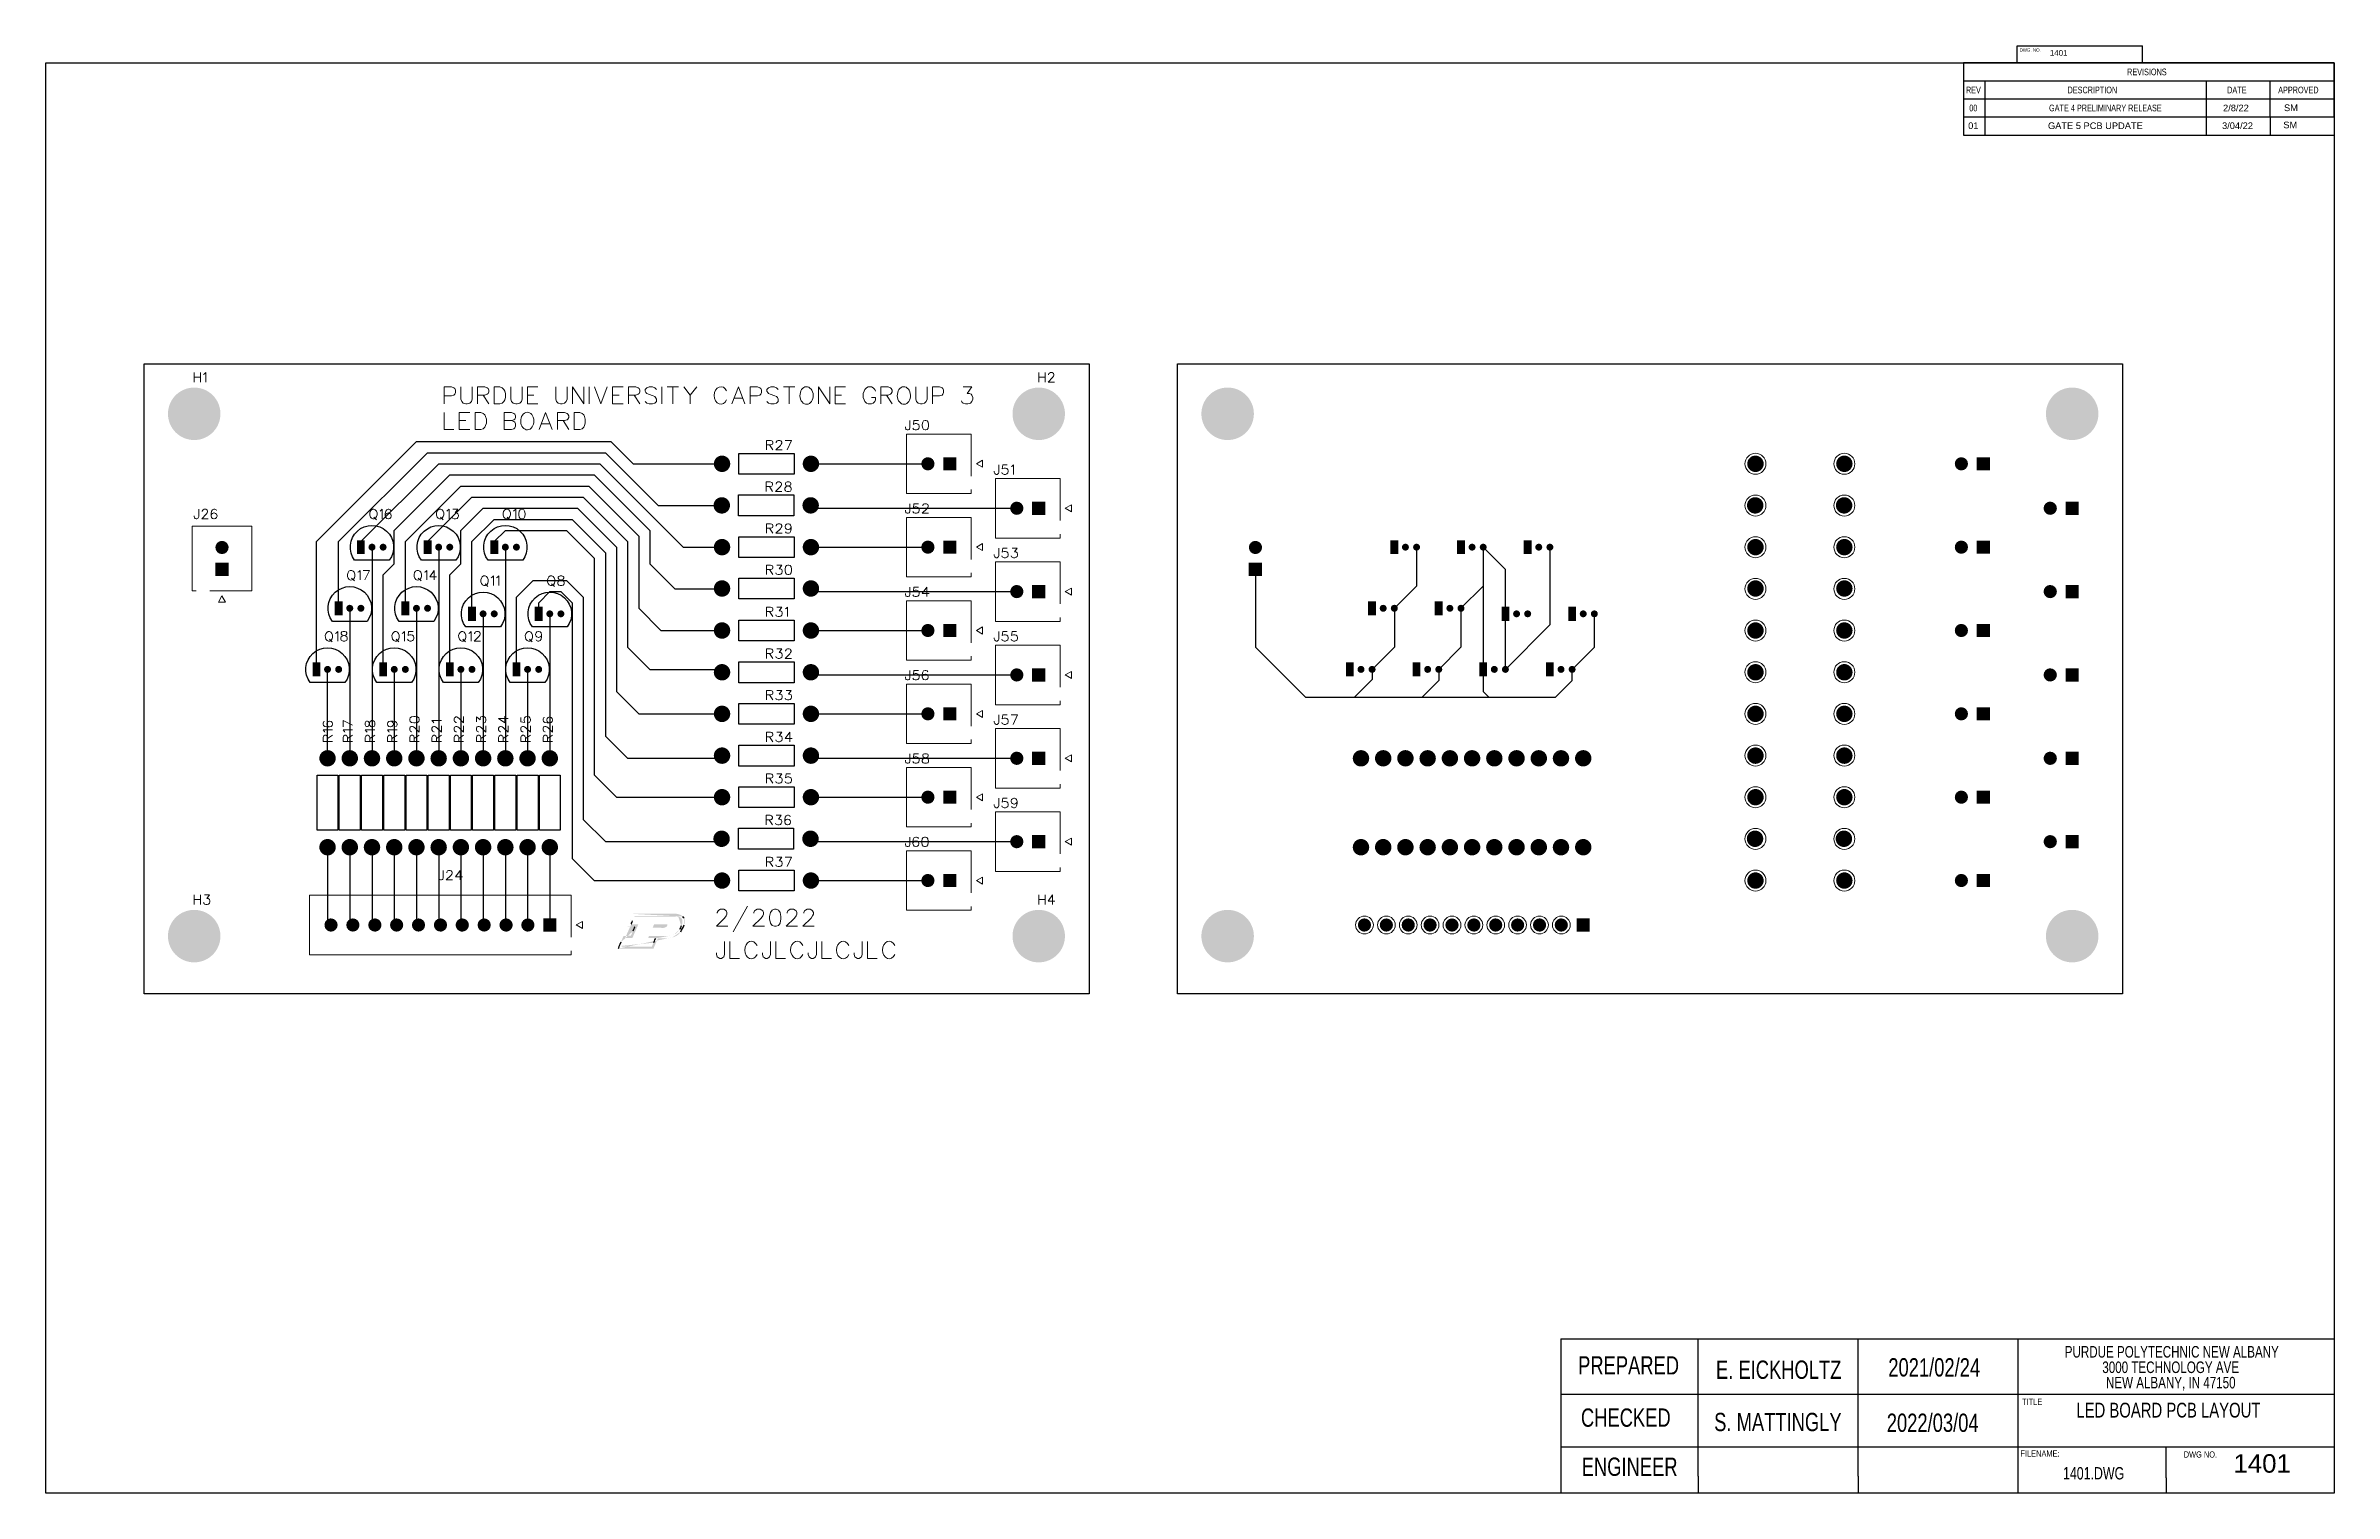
# Model space of a CAD drawing. Header units: inches. Extents: x 2.5 to 50.5, y 2.5 to 32.9.
import ezdxf

# ---------------------------------------------------------------- set-up
doc = ezdxf.new("R2010")
doc.units = ezdxf.units.IN
doc.header["$MEASUREMENT"] = 0
for name, color, linetype, true_color in [('PDF5_Geometry', 7, 'Continuous', 0x212121), ('PDF5_Solid Fills', 7, 'Continuous', 0xbfbfbf), ('PDF6_Geometry', 7, 'Continuous', 0xffcc00), ('PDF6_Solid Fills', 7, 'Continuous', 0xbfbfbf)]:
    doc.layers.add(name, color=color, linetype=linetype, true_color=true_color)
doc.layers.add('SLD-0', color=7, linetype='Continuous')
doc.styles.add('SLDTEXTSTYLE0', font='TXT', dxfattribs={"width": 0.75})
doc.styles.get("Standard").update_dxf_attribs({"font": 'arial.ttf'})

msp = doc.modelspace()

# ---------------------------------------------------------------- texts
at = {"attachment_point": 1}
for s, width, gutter_width, insert, char_height in [('1401', 1.61993, 0.534, (44.535, 32.769), 0.1195), ('01', 0.791, 3.481, (42.822, 31.251), 0.1392), ('GATE 5 PCB UPDATE', 2.36064, 3.481, (44.496, 31.251), 0.13925), ('3/04/22', 0.791, 3.481, (48.147, 31.251), 0.1392), ('2/8/22', 0.791, 3.481, (48.168, 31.624), 0.1392), ('SM', 0.791, 3.481, (49.432, 31.268), 0.1392), ('SM', 0.791, 3.481, (49.447, 31.627), 0.1392), ('1401', 1.89499, 0.625, (48.385, 3.319), 0.3882)]:
    msp.add_mtext_dynamic_manual_height_columns(s, width=width, gutter_width=gutter_width, heights=[0], dxfattribs=dict(at, insert=insert, char_height=char_height))
at = {"layer": 'SLD-0', "style": 'SLDTEXTSTYLE0'}
for s, insert, char_height, attachment_point in [('DWG. NO.', (44.123, 32.807), 0.0746, 2), ('PREPARED', (35.699, 5.374), 0.3838, 2), ('TITLE', (44.164, 4.483), 0.1294, 2), ('LED BOARD PCB LAYOUT', (47.022, 4.398), 0.31059, 2), ('CHECKED', (35.641, 4.278), 0.3838, 2), ('S. MATTINGLY', (38.831, 4.186), 0.38384, 2), ('2022/03/04', (42.078, 4.17), 0.3838, 2), ('FILENAME:', (44.329, 3.397), 0.1294, 2), ('DWG NO.', (47.344, 3.377), 0.1294, 1), ('ENGINEER', (35.721, 3.248), 0.3838, 2), ('1401.DWG', (45.453, 3.048), 0.2588, 2)]:
    msp.add_mtext(s, dxfattribs=dict(at, insert=insert, char_height=char_height, attachment_point=attachment_point))
at = {"layer": 'SLD-0', "attachment_point": 2, "style": 'SLDTEXTSTYLE0'}
for s, insert, char_height, width in [('E. EICKHOLTZ', (38.848, 5.283), 0.38384, 3.43191), ('2021/02/24', (42.11, 5.332), 0.3838, 2.44698)]:
    msp.add_mtext(s, dxfattribs=dict(at, insert=insert, char_height=char_height, width=width))

# ---------------------------------------------------------------- blocks, each defined once
blk = doc.blocks.new('SW_NOTE_0_8')
at = {"layer": 'SLD-0', "color": 0, "char_height": 0.125, "attachment_point": 2, "style": 'SLDTEXTSTYLE0'}
for s, insert in [('PURDUE POLYTECHNIC NEW ALBANY', (1.434, 0.161)), ('3000 TECHNOLOGY AVE', (1.422, -0.006)), ('NEW ALBANY, IN 47150', (1.423, -0.172))]:
    blk.add_mtext(s, dxfattribs=dict(at, insert=insert))
blk = doc.blocks.new('SW_TABLEANNOTATION_0')
at = {"color": 0, "linetype": 'Continuous', "lineweight": 25}
for p, q in [((0, 0), (0, -0.338)), ((0, 0), (0.4, 0)), ((0, 0), (0, -1.015)), ((6.955, 0), (0, 0)), ((0.4, 0), (4.55, 0)), ((4.55, 0), (5.75, 0)), ((5.75, 0), (6.955, 0)), ((6.955, 0), (6.955, -0.338)), ((6.955, -1.015), (6.955, 0)), ((0, -0.338), (0, -0.677)), ((0, -0.338), (0.4, -0.338)), ((0.4, -0.338), (0.4, -0.677)), ((0.4, -0.338), (4.55, -0.338)), ((4.55, -0.338), (4.55, -0.677)), ((4.55, -0.338), (5.75, -0.338)), ((5.75, -0.338), (5.75, -0.677)), ((5.75, -0.338), (6.955, -0.338)), ((6.955, -0.338), (6.955, -0.677)), ((0, -0.677), (0.4, -0.677)), ((0, -0.677), (0, -1.015)), ((0, -0.677), (6.955, -0.677)), ((0.4, -0.677), (4.55, -0.677)), ((0.4, -0.677), (0.4, -1.015)), ((4.55, -0.677), (5.75, -0.677)), ((4.55, -0.677), (4.55, -1.015)), ((5.75, -0.677), (6.955, -0.677)), ((5.75, -0.677), (5.75, -1.015)), ((6.955, -0.677), (6.955, -1.015)), ((0, -1.015), (0.4, -1.015)), ((0, -1.015), (6.955, -1.015)), ((0.4, -1.015), (4.55, -1.015)), ((4.55, -1.015), (5.75, -1.015)), ((5.75, -1.015), (6.955, -1.015))]:
    blk.add_line(p, q, dxfattribs=at)
at = {"color": 0, "linetype": 'Continuous', "lineweight": 18, "char_height": 0.125, "attachment_point": 1, "style": 'SLDTEXTSTYLE0'}
for s, insert in [('REVISIONS', (3.069, -0.107)), ('REV', (0.046, -0.446)), ('00', (0.108, -0.784)), ('GATE 4 PRELIMINARY RELEASE', (1.605, -0.784)), ('DESCRIPTION', (1.952, -0.446)), ('DATE', (4.946, -0.446)), ('APPROVED', (5.904, -0.446))]:
    blk.add_mtext(s, dxfattribs=dict(at, insert=insert))

# ---------------------------------------------------------------- hatches: boundary and pattern name
at = {"layer": 'PDF5_Solid Fills', "transparency": 33554559}
for points in [[(27.84, 25.139, 0.414706), (27.289, 25.69), (27.289, 25.69, 0.414706), (26.739, 25.139), (26.739, 25.139, 0.414706), (27.289, 24.589), (27.289, 24.589, 0.414706)], [(45.554, 25.139, 0.414706), (45.003, 25.69), (45.003, 25.69, 0.414706), (44.453, 25.139), (44.453, 25.139, 0.414706), (45.003, 24.589), (45.003, 24.589, 0.414706)], [(38.533, 24.091, 0.414474), (38.361, 24.263), (38.361, 24.263, 0.414474), (38.188, 24.091), (38.188, 24.091, 0.414474), (38.361, 23.918), (38.361, 23.918, 0.414474)], [(40.397, 24.091, 0.414474), (40.225, 24.263), (40.225, 24.263, 0.414474), (40.053, 24.091), (40.053, 24.091, 0.414474), (40.225, 23.918), (40.225, 23.918, 0.414474)], [(42.818, 24.091, 0.413551), (42.68, 24.229), (42.68, 24.229, 0.414518), (42.542, 24.091), (42.542, 24.091, 0.414518), (42.68, 23.952), (42.68, 23.952, 0.413551)], [(38.528, 23.219, 0.414474), (38.355, 23.391), (38.355, 23.391, 0.413695), (38.182, 23.219), (38.182, 23.219, 0.412921), (38.355, 23.046), (38.355, 23.046, 0.413695)], [(40.392, 23.219, 0.414474), (40.22, 23.391), (40.22, 23.391, 0.413695), (40.047, 23.219), (40.047, 23.219, 0.412921), (40.22, 23.046), (40.22, 23.046, 0.413695)], [(44.683, 23.158, 0.413551), (44.544, 23.297), (44.544, 23.297, 0.414518), (44.406, 23.158), (44.406, 23.158, 0.414518), (44.544, 23.02), (44.544, 23.02, 0.413551)], [(28.011, 22.335, 0.414518), (27.872, 22.473), (27.872, 22.473, 0.414518), (27.734, 22.335), (27.734, 22.335, 0.413551), (27.872, 22.197), (27.872, 22.197, 0.413551)], [(38.533, 22.342, 0.414474), (38.361, 22.515), (38.361, 22.515, 0.414474), (38.188, 22.342), (38.188, 22.342, 0.414474), (38.361, 22.17), (38.361, 22.17, 0.414474)], [(40.397, 22.342, 0.414474), (40.225, 22.515), (40.225, 22.515, 0.414474), (40.053, 22.342), (40.053, 22.342, 0.414474), (40.225, 22.17), (40.225, 22.17, 0.414474)], [(42.818, 22.342, 0.413551), (42.68, 22.481), (42.68, 22.481, 0.414518), (42.542, 22.342), (42.542, 22.342, 0.414518), (42.68, 22.204), (42.68, 22.204, 0.413551)], [(38.533, 21.476, 0.414474), (38.361, 21.648), (38.361, 21.648, 0.414474), (38.188, 21.476), (38.188, 21.476, 0.414474), (38.361, 21.303), (38.361, 21.303, 0.414474)], [(40.397, 21.476, 0.414474), (40.225, 21.648), (40.225, 21.648, 0.414474), (40.053, 21.476), (40.053, 21.476, 0.414474), (40.225, 21.303), (40.225, 21.303, 0.414474)], [(44.683, 21.41, 0.413551), (44.544, 21.549), (44.544, 21.549, 0.414518), (44.406, 21.41), (44.406, 21.41, 0.414518), (44.544, 21.272), (44.544, 21.272, 0.413551)], [(38.533, 20.594, 0.414474), (38.361, 20.767), (38.361, 20.767, 0.414474), (38.188, 20.594), (38.188, 20.594, 0.414474), (38.361, 20.422), (38.361, 20.422, 0.414474)], [(40.397, 20.594, 0.414474), (40.225, 20.767), (40.225, 20.767, 0.414474), (40.053, 20.594), (40.053, 20.594, 0.414474), (40.225, 20.422), (40.225, 20.422, 0.414474)], [(42.818, 20.594, 0.413551), (42.68, 20.733), (42.68, 20.733, 0.414518), (42.542, 20.594), (42.542, 20.594, 0.414518), (42.68, 20.456), (42.68, 20.456, 0.413551)], [(38.533, 19.718, 0.415101), (38.361, 19.891), (38.361, 19.891, 0.415101), (38.188, 19.718), (38.188, 19.718, 0.414474), (38.361, 19.546), (38.361, 19.546, 0.414474)], [(40.397, 19.718, 0.415101), (40.225, 19.891), (40.225, 19.891, 0.415101), (40.053, 19.718), (40.053, 19.718, 0.414474), (40.225, 19.546), (40.225, 19.546, 0.414474)], [(44.683, 19.662, 0.413551), (44.544, 19.801), (44.544, 19.801, 0.414518), (44.406, 19.662), (44.406, 19.662, 0.414518), (44.544, 19.524), (44.544, 19.524, 0.413551)], [(38.533, 18.846, 0.414474), (38.361, 19.019), (38.361, 19.019, 0.414474), (38.188, 18.846), (38.188, 18.846, 0.414474), (38.361, 18.674), (38.361, 18.674, 0.414474)], [(40.397, 18.846, 0.414474), (40.225, 19.019), (40.225, 19.019, 0.414474), (40.053, 18.846), (40.053, 18.846, 0.414474), (40.225, 18.674), (40.225, 18.674, 0.414474)], [(42.818, 18.846, 0.413551), (42.68, 18.985), (42.68, 18.985, 0.414518), (42.542, 18.846), (42.542, 18.846, 0.414518), (42.68, 18.708), (42.68, 18.708, 0.413551)], [(30.259, 17.914, 0.414474), (30.086, 18.086), (30.086, 18.086, 0.414474), (29.914, 17.914), (29.914, 17.914, 0.414474), (30.086, 17.742), (30.086, 17.742, 0.414474)], [(30.725, 17.914, 0.414474), (30.552, 18.086), (30.552, 18.086, 0.414474), (30.38, 17.914), (30.38, 17.914, 0.414474), (30.552, 17.742), (30.552, 17.742, 0.414474)], [(31.191, 17.914, 0.414474), (31.019, 18.086), (31.019, 18.086, 0.414474), (30.846, 17.914), (30.846, 17.914, 0.414474), (31.019, 17.742), (31.019, 17.742, 0.414474)], [(31.657, 17.914, 0.414474), (31.485, 18.086), (31.485, 18.086, 0.414474), (31.313, 17.914), (31.313, 17.914, 0.414474), (31.485, 17.742), (31.485, 17.742, 0.414474)], [(32.123, 17.914, 0.414474), (31.951, 18.086), (31.951, 18.086, 0.414474), (31.779, 17.914), (31.779, 17.914, 0.414474), (31.951, 17.742), (31.951, 17.742, 0.414474)], [(32.589, 17.914, 0.414474), (32.417, 18.086), (32.417, 18.086, 0.414474), (32.245, 17.914), (32.245, 17.914, 0.414474), (32.417, 17.742), (32.417, 17.742, 0.414474)], [(33.055, 17.914, 0.414474), (32.883, 18.086), (32.883, 18.086, 0.414474), (32.711, 17.914), (32.711, 17.914, 0.414474), (32.883, 17.742), (32.883, 17.742, 0.414474)], [(33.522, 17.914, 0.414474), (33.349, 18.086), (33.349, 18.086, 0.414474), (33.177, 17.914), (33.177, 17.914, 0.414474), (33.349, 17.742), (33.349, 17.742, 0.414474)], [(33.988, 17.914, 0.414474), (33.816, 18.086), (33.816, 18.086, 0.414474), (33.643, 17.914), (33.643, 17.914, 0.414474), (33.816, 17.742), (33.816, 17.742, 0.414474)], [(34.454, 17.914, 0.414474), (34.282, 18.086), (34.282, 18.086, 0.414474), (34.109, 17.914), (34.109, 17.914, 0.414474), (34.282, 17.742), (34.282, 17.742, 0.414474)], [(34.92, 17.914, 0.414474), (34.748, 18.086), (34.748, 18.086, 0.414474), (34.576, 17.914), (34.576, 17.914, 0.414474), (34.748, 17.742), (34.748, 17.742, 0.414474)], [(38.533, 17.97, 0.415101), (38.361, 18.143), (38.361, 18.143, 0.415101), (38.188, 17.97), (38.188, 17.97, 0.414474), (38.361, 17.797), (38.361, 17.797, 0.414474)], [(40.397, 17.97, 0.415101), (40.225, 18.143), (40.225, 18.143, 0.415101), (40.053, 17.97), (40.053, 17.97, 0.414474), (40.225, 17.797), (40.225, 17.797, 0.414474)], [(44.683, 17.914, 0.413551), (44.544, 18.053), (44.544, 18.053, 0.414518), (44.406, 17.914), (44.406, 17.914, 0.414518), (44.544, 17.775), (44.544, 17.775, 0.413551)], [(38.533, 17.098, 0.414474), (38.361, 17.27), (38.361, 17.27, 0.414474), (38.188, 17.098), (38.188, 17.098, 0.414474), (38.361, 16.926), (38.361, 16.926, 0.414474)], [(40.397, 17.098, 0.414474), (40.225, 17.27), (40.225, 17.27, 0.414474), (40.053, 17.098), (40.053, 17.098, 0.414474), (40.225, 16.926), (40.225, 16.926, 0.414474)], [(42.818, 17.098, 0.413551), (42.68, 17.237), (42.68, 17.237, 0.414518), (42.542, 17.098), (42.542, 17.098, 0.414518), (42.68, 16.96), (42.68, 16.96, 0.413551)], [(38.524, 16.227, 0.414474), (38.351, 16.399), (38.351, 16.399, 0.415101), (38.179, 16.227), (38.179, 16.227, 0.41573), (38.351, 16.054), (38.351, 16.054, 0.415101)], [(40.388, 16.227, 0.414474), (40.216, 16.399), (40.216, 16.399, 0.415101), (40.043, 16.227), (40.043, 16.227, 0.41573), (40.216, 16.054), (40.216, 16.054, 0.415101)], [(30.259, 16.049, 0.414474), (30.086, 16.222), (30.086, 16.222, 0.414474), (29.914, 16.049), (29.914, 16.049, 0.414474), (30.086, 15.877), (30.086, 15.877, 0.414474)], [(30.725, 16.049, 0.414474), (30.552, 16.222), (30.552, 16.222, 0.414474), (30.38, 16.049), (30.38, 16.049, 0.414474), (30.552, 15.877), (30.552, 15.877, 0.414474)], [(31.191, 16.049, 0.414474), (31.019, 16.222), (31.019, 16.222, 0.414474), (30.846, 16.049), (30.846, 16.049, 0.414474), (31.019, 15.877), (31.019, 15.877, 0.414474)], [(31.657, 16.049, 0.414474), (31.485, 16.222), (31.485, 16.222, 0.414474), (31.313, 16.049), (31.313, 16.049, 0.414474), (31.485, 15.877), (31.485, 15.877, 0.414474)], [(32.123, 16.049, 0.414474), (31.951, 16.222), (31.951, 16.222, 0.414474), (31.779, 16.049), (31.779, 16.049, 0.414474), (31.951, 15.877), (31.951, 15.877, 0.414474)], [(32.589, 16.049, 0.414474), (32.417, 16.222), (32.417, 16.222, 0.414474), (32.245, 16.049), (32.245, 16.049, 0.414474), (32.417, 15.877), (32.417, 15.877, 0.414474)], [(33.055, 16.049, 0.414474), (32.883, 16.222), (32.883, 16.222, 0.414474), (32.711, 16.049), (32.711, 16.049, 0.414474), (32.883, 15.877), (32.883, 15.877, 0.414474)], [(33.522, 16.049, 0.414474), (33.349, 16.222), (33.349, 16.222, 0.414474), (33.177, 16.049), (33.177, 16.049, 0.414474), (33.349, 15.877), (33.349, 15.877, 0.414474)], [(33.988, 16.049, 0.414474), (33.816, 16.222), (33.816, 16.222, 0.414474), (33.643, 16.049), (33.643, 16.049, 0.414474), (33.816, 15.877), (33.816, 15.877, 0.414474)], [(34.454, 16.049, 0.414474), (34.282, 16.222), (34.282, 16.222, 0.414474), (34.109, 16.049), (34.109, 16.049, 0.414474), (34.282, 15.877), (34.282, 15.877, 0.414474)], [(34.92, 16.049, 0.414474), (34.748, 16.222), (34.748, 16.222, 0.414474), (34.576, 16.049), (34.576, 16.049, 0.414474), (34.748, 15.877), (34.748, 15.877, 0.414474)], [(44.683, 16.166, 0.413551), (44.544, 16.304), (44.544, 16.304, 0.414518), (44.406, 16.166), (44.406, 16.166, 0.414518), (44.544, 16.027), (44.544, 16.027, 0.413551)], [(38.533, 15.35, 0.414474), (38.361, 15.522), (38.361, 15.522, 0.414474), (38.188, 15.35), (38.188, 15.35, 0.414474), (38.361, 15.178), (38.361, 15.178, 0.414474)], [(40.397, 15.35, 0.414474), (40.225, 15.522), (40.225, 15.522, 0.414474), (40.053, 15.35), (40.053, 15.35, 0.414474), (40.225, 15.178), (40.225, 15.178, 0.414474)], [(42.818, 15.35, 0.413551), (42.68, 15.489), (42.68, 15.489, 0.414518), (42.542, 15.35), (42.542, 15.35, 0.414518), (42.68, 15.212), (42.68, 15.212, 0.413551)], [(27.84, 14.185, 0.414706), (27.289, 14.735), (27.289, 14.735, 0.414706), (26.739, 14.185), (26.739, 14.185, 0.414706), (27.289, 13.634), (27.289, 13.634, 0.414706)], [(30.298, 14.418, 0.413551), (30.16, 14.556), (30.16, 14.556, 0.414518), (30.022, 14.418), (30.022, 14.418, 0.414518), (30.16, 14.279), (30.16, 14.279, 0.413551)], [(30.757, 14.418, 0.413551), (30.619, 14.556), (30.619, 14.556, 0.413551), (30.48, 14.418), (30.48, 14.418, 0.413551), (30.619, 14.279), (30.619, 14.279, 0.413551)], [(31.215, 14.418, 0.414518), (31.078, 14.556), (31.078, 14.556, 0.413551), (30.939, 14.418), (30.939, 14.418, 0.413551), (31.078, 14.279), (31.078, 14.279, 0.414518)], [(31.674, 14.418, 0.413551), (31.536, 14.556), (31.536, 14.556, 0.414518), (31.398, 14.418), (31.398, 14.418, 0.414518), (31.536, 14.279), (31.536, 14.279, 0.413551)], [(32.134, 14.418, 0.413551), (31.995, 14.556), (31.995, 14.556, 0.413551), (31.856, 14.418), (31.856, 14.418, 0.413551), (31.995, 14.279), (31.995, 14.279, 0.413551)], [(32.592, 14.418, 0.414518), (32.454, 14.556), (32.454, 14.556, 0.413551), (32.315, 14.418), (32.315, 14.418, 0.413551), (32.454, 14.279), (32.454, 14.279, 0.414518)], [(33.051, 14.418, 0.413551), (32.912, 14.556), (32.912, 14.556, 0.414518), (32.774, 14.418), (32.774, 14.418, 0.414518), (32.912, 14.279), (32.912, 14.279, 0.413551)], [(33.51, 14.418, 0.413551), (33.371, 14.556), (33.371, 14.556, 0.413551), (33.233, 14.418), (33.233, 14.418, 0.413551), (33.371, 14.279), (33.371, 14.279, 0.413551)], [(33.968, 14.418, 0.414518), (33.83, 14.556), (33.83, 14.556, 0.413551), (33.692, 14.418), (33.692, 14.418, 0.413551), (33.83, 14.279), (33.83, 14.279, 0.414518)], [(34.427, 14.418, 0.413551), (34.289, 14.556), (34.289, 14.556, 0.414518), (34.151, 14.418), (34.151, 14.418, 0.414518), (34.289, 14.279), (34.289, 14.279, 0.413551)], [(45.554, 14.185, 0.414706), (45.003, 14.735), (45.003, 14.735, 0.414706), (44.453, 14.185), (44.453, 14.185, 0.414706), (45.003, 13.634), (45.003, 13.634, 0.414706)]]:
    msp.add_hatch(color=256, dxfattribs=at).paths.add_polyline_path(points)
at = {"layer": 'PDF5_Solid Fills', "true_color": 0x212121, "transparency": 33554559}
for points in [[(38.443, 24.091, 0.413386), (38.361, 24.173), (38.361, 24.173, 0.413386), (38.278, 24.091), (38.278, 24.091, 0.413386), (38.361, 24.008), (38.361, 24.008, 0.413386)], [(40.307, 24.091, 0.413386), (40.225, 24.173), (40.225, 24.173, 0.413386), (40.143, 24.091), (40.143, 24.091, 0.413386), (40.225, 24.008), (40.225, 24.008, 0.413386)], [(38.438, 23.219, 0.413386), (38.355, 23.301), (38.355, 23.301, 0.414695), (38.272, 23.219), (38.272, 23.219, 0.416016), (38.355, 23.136), (38.355, 23.136, 0.414695)], [(40.302, 23.219, 0.413386), (40.22, 23.301), (40.22, 23.301, 0.414695), (40.137, 23.219), (40.137, 23.219, 0.416016), (40.22, 23.136), (40.22, 23.136, 0.414695)], [(30.859, 22.342, 0.418142), (30.786, 22.416), (30.786, 22.416, 0.418142), (30.712, 22.342), (30.712, 22.342, 0.418142), (30.786, 22.269), (30.786, 22.269, 0.418142)], [(31.092, 22.342, 0.418142), (31.019, 22.416), (31.019, 22.416, 0.418142), (30.945, 22.342), (30.945, 22.342, 0.418142), (31.019, 22.269), (31.019, 22.269, 0.418142)], [(31.325, 22.342, 0.418142), (31.252, 22.416), (31.252, 22.416, 0.418142), (31.179, 22.342), (31.179, 22.342, 0.418142), (31.252, 22.269), (31.252, 22.269, 0.418142)], [(32.257, 22.342, 0.418142), (32.184, 22.416), (32.184, 22.416, 0.418142), (32.111, 22.342), (32.111, 22.342, 0.418142), (32.184, 22.269), (32.184, 22.269, 0.418142)], [(32.49, 22.342, 0.418142), (32.417, 22.416), (32.417, 22.416, 0.418142), (32.344, 22.342), (32.344, 22.342, 0.418142), (32.417, 22.269), (32.417, 22.269, 0.418142)], [(32.723, 22.342, 0.418142), (32.65, 22.416), (32.65, 22.416, 0.418142), (32.577, 22.342), (32.577, 22.342, 0.418142), (32.65, 22.269), (32.65, 22.269, 0.418142)], [(33.656, 22.342, 0.418142), (33.582, 22.416), (33.582, 22.416, 0.418142), (33.509, 22.342), (33.509, 22.342, 0.418142), (33.582, 22.269), (33.582, 22.269, 0.418142)], [(33.889, 22.342, 0.418142), (33.816, 22.416), (33.816, 22.416, 0.418142), (33.742, 22.342), (33.742, 22.342, 0.418142), (33.816, 22.269), (33.816, 22.269, 0.418142)], [(34.122, 22.342, 0.418142), (34.049, 22.416), (34.049, 22.416, 0.418142), (33.975, 22.342), (33.975, 22.342, 0.418142), (34.049, 22.269), (34.049, 22.269, 0.418142)], [(38.443, 22.342, 0.413386), (38.361, 22.425), (38.361, 22.425, 0.413386), (38.278, 22.342), (38.278, 22.342, 0.413386), (38.361, 22.26), (38.361, 22.26, 0.413386)], [(40.307, 22.342, 0.413386), (40.225, 22.425), (40.225, 22.425, 0.413386), (40.143, 22.342), (40.143, 22.342, 0.413386), (40.225, 22.26), (40.225, 22.26, 0.413386)], [(30.393, 21.061, 0.418142), (30.319, 21.134), (30.319, 21.134, 0.418142), (30.246, 21.061), (30.246, 21.061, 0.418142), (30.319, 20.987), (30.319, 20.987, 0.418142)], [(30.626, 21.061, 0.418142), (30.552, 21.134), (30.552, 21.134, 0.418142), (30.479, 21.061), (30.479, 21.061, 0.418142), (30.552, 20.987), (30.552, 20.987, 0.418142)], [(30.859, 21.061, 0.418142), (30.786, 21.134), (30.786, 21.134, 0.418142), (30.712, 21.061), (30.712, 21.061, 0.418142), (30.786, 20.987), (30.786, 20.987, 0.418142)], [(31.791, 21.061, 0.418142), (31.718, 21.134), (31.718, 21.134, 0.418142), (31.645, 21.061), (31.645, 21.061, 0.418142), (31.718, 20.987), (31.718, 20.987, 0.418142)], [(32.024, 21.061, 0.418142), (31.951, 21.134), (31.951, 21.134, 0.418142), (31.878, 21.061), (31.878, 21.061, 0.418142), (31.951, 20.987), (31.951, 20.987, 0.418142)], [(32.257, 21.061, 0.418142), (32.184, 21.134), (32.184, 21.134, 0.418142), (32.111, 21.061), (32.111, 21.061, 0.418142), (32.184, 20.987), (32.184, 20.987, 0.418142)], [(38.443, 21.476, 0.413386), (38.361, 21.558), (38.361, 21.558, 0.413386), (38.278, 21.476), (38.278, 21.476, 0.411759), (38.361, 21.393), (38.361, 21.393, 0.411759)], [(40.307, 21.476, 0.413386), (40.225, 21.558), (40.225, 21.558, 0.413386), (40.143, 21.476), (40.143, 21.476, 0.411759), (40.225, 21.393), (40.225, 21.393, 0.411759)], [(33.189, 20.944, 0.418142), (33.116, 21.017), (33.116, 21.017, 0.418142), (33.043, 20.944), (33.043, 20.944, 0.418142), (33.116, 20.871), (33.116, 20.871, 0.418142)], [(33.423, 20.944, 0.418142), (33.349, 21.017), (33.349, 21.017, 0.418142), (33.276, 20.944), (33.276, 20.944, 0.418142), (33.349, 20.871), (33.349, 20.871, 0.418142)], [(33.656, 20.944, 0.418142), (33.582, 21.017), (33.582, 21.017, 0.418142), (33.509, 20.944), (33.509, 20.944, 0.418142), (33.582, 20.871), (33.582, 20.871, 0.418142)], [(34.588, 20.944, 0.418142), (34.515, 21.017), (34.515, 21.017, 0.418142), (34.442, 20.944), (34.442, 20.944, 0.418142), (34.515, 20.871), (34.515, 20.871, 0.418142)], [(34.821, 20.944, 0.418142), (34.748, 21.017), (34.748, 21.017, 0.418142), (34.675, 20.944), (34.675, 20.944, 0.418142), (34.748, 20.871), (34.748, 20.871, 0.418142)], [(35.054, 20.944, 0.418142), (34.981, 21.017), (34.981, 21.017, 0.418142), (34.908, 20.944), (34.908, 20.944, 0.418142), (34.981, 20.871), (34.981, 20.871, 0.418142)], [(38.443, 20.594, 0.413386), (38.361, 20.677), (38.361, 20.677, 0.413386), (38.278, 20.594), (38.278, 20.594, 0.413386), (38.361, 20.512), (38.361, 20.512, 0.413386)], [(40.307, 20.594, 0.413386), (40.225, 20.677), (40.225, 20.677, 0.413386), (40.143, 20.594), (40.143, 20.594, 0.413386), (40.225, 20.512), (40.225, 20.512, 0.413386)], [(29.926, 19.779, 0.418142), (29.853, 19.852), (29.853, 19.852, 0.418142), (29.78, 19.779), (29.78, 19.779, 0.418142), (29.853, 19.705), (29.853, 19.705, 0.418142)], [(30.16, 19.779, 0.418142), (30.086, 19.852), (30.086, 19.852, 0.418142), (30.013, 19.779), (30.013, 19.779, 0.418142), (30.086, 19.705), (30.086, 19.705, 0.418142)], [(30.393, 19.779, 0.418142), (30.319, 19.852), (30.319, 19.852, 0.418142), (30.246, 19.779), (30.246, 19.779, 0.418142), (30.319, 19.705), (30.319, 19.705, 0.418142)], [(31.325, 19.779, 0.418142), (31.252, 19.852), (31.252, 19.852, 0.418142), (31.179, 19.779), (31.179, 19.779, 0.418142), (31.252, 19.705), (31.252, 19.705, 0.418142)], [(31.558, 19.779, 0.418142), (31.485, 19.852), (31.485, 19.852, 0.418142), (31.412, 19.779), (31.412, 19.779, 0.418142), (31.485, 19.705), (31.485, 19.705, 0.418142)], [(31.791, 19.779, 0.418142), (31.718, 19.852), (31.718, 19.852, 0.418142), (31.645, 19.779), (31.645, 19.779, 0.418142), (31.718, 19.705), (31.718, 19.705, 0.418142)], [(32.723, 19.779, 0.418142), (32.65, 19.852), (32.65, 19.852, 0.418142), (32.577, 19.779), (32.577, 19.779, 0.418142), (32.65, 19.705), (32.65, 19.705, 0.418142)], [(32.956, 19.779, 0.418142), (32.883, 19.852), (32.883, 19.852, 0.418142), (32.81, 19.779), (32.81, 19.779, 0.418142), (32.883, 19.705), (32.883, 19.705, 0.418142)], [(33.189, 19.779, 0.418142), (33.116, 19.852), (33.116, 19.852, 0.418142), (33.043, 19.779), (33.043, 19.779, 0.418142), (33.116, 19.705), (33.116, 19.705, 0.418142)], [(34.122, 19.779, 0.418142), (34.049, 19.852), (34.049, 19.852, 0.418142), (33.975, 19.779), (33.975, 19.779, 0.418142), (34.049, 19.705), (34.049, 19.705, 0.418142)], [(34.355, 19.779, 0.418142), (34.282, 19.852), (34.282, 19.852, 0.418142), (34.209, 19.779), (34.209, 19.779, 0.418142), (34.282, 19.705), (34.282, 19.705, 0.418142)], [(34.588, 19.779, 0.418142), (34.515, 19.852), (34.515, 19.852, 0.418142), (34.442, 19.779), (34.442, 19.779, 0.418142), (34.515, 19.705), (34.515, 19.705, 0.418142)], [(38.443, 19.718, 0.414695), (38.361, 19.801), (38.361, 19.801, 0.414695), (38.278, 19.718), (38.278, 19.718, 0.413386), (38.361, 19.636), (38.361, 19.636, 0.413386)], [(40.307, 19.718, 0.414695), (40.225, 19.801), (40.225, 19.801, 0.414695), (40.143, 19.718), (40.143, 19.718, 0.413386), (40.225, 19.636), (40.225, 19.636, 0.413386)], [(38.443, 18.846, 0.413386), (38.361, 18.929), (38.361, 18.929, 0.413386), (38.278, 18.846), (38.278, 18.846, 0.413386), (38.361, 18.764), (38.361, 18.764, 0.413386)], [(40.307, 18.846, 0.413386), (40.225, 18.929), (40.225, 18.929, 0.413386), (40.143, 18.846), (40.143, 18.846, 0.413386), (40.225, 18.764), (40.225, 18.764, 0.413386)], [(30.169, 17.914, 0.413386), (30.086, 17.996), (30.086, 17.996, 0.413386), (30.004, 17.914), (30.004, 17.914, 0.413386), (30.086, 17.832), (30.086, 17.832, 0.413386)], [(30.635, 17.914, 0.413386), (30.552, 17.996), (30.552, 17.996, 0.413386), (30.47, 17.914), (30.47, 17.914, 0.413386), (30.552, 17.832), (30.552, 17.832, 0.413386)], [(31.101, 17.914, 0.413386), (31.019, 17.996), (31.019, 17.996, 0.413386), (30.936, 17.914), (30.936, 17.914, 0.413386), (31.019, 17.832), (31.019, 17.832, 0.413386)], [(31.567, 17.914, 0.413386), (31.485, 17.996), (31.485, 17.996, 0.413386), (31.403, 17.914), (31.403, 17.914, 0.413386), (31.485, 17.832), (31.485, 17.832, 0.413386)], [(32.033, 17.914, 0.413386), (31.951, 17.996), (31.951, 17.996, 0.413386), (31.869, 17.914), (31.869, 17.914, 0.413386), (31.951, 17.832), (31.951, 17.832, 0.413386)], [(32.499, 17.914, 0.413386), (32.417, 17.996), (32.417, 17.996, 0.413386), (32.335, 17.914), (32.335, 17.914, 0.413386), (32.417, 17.832), (32.417, 17.832, 0.413386)], [(32.965, 17.914, 0.413386), (32.883, 17.996), (32.883, 17.996, 0.413386), (32.801, 17.914), (32.801, 17.914, 0.413386), (32.883, 17.832), (32.883, 17.832, 0.413386)], [(33.432, 17.914, 0.413386), (33.349, 17.996), (33.349, 17.996, 0.413386), (33.267, 17.914), (33.267, 17.914, 0.413386), (33.349, 17.832), (33.349, 17.832, 0.413386)], [(33.898, 17.914, 0.413386), (33.816, 17.996), (33.816, 17.996, 0.413386), (33.733, 17.914), (33.733, 17.914, 0.413386), (33.816, 17.832), (33.816, 17.832, 0.413386)], [(34.364, 17.914, 0.413386), (34.282, 17.996), (34.282, 17.996, 0.413386), (34.199, 17.914), (34.199, 17.914, 0.413386), (34.282, 17.832), (34.282, 17.832, 0.413386)], [(34.83, 17.914, 0.413386), (34.748, 17.996), (34.748, 17.996, 0.413386), (34.666, 17.914), (34.666, 17.914, 0.413386), (34.748, 17.832), (34.748, 17.832, 0.413386)], [(38.443, 17.97, 0.414695), (38.361, 18.053), (38.361, 18.053, 0.414695), (38.278, 17.97), (38.278, 17.97, 0.413386), (38.361, 17.887), (38.361, 17.887, 0.413386)], [(40.307, 17.97, 0.414695), (40.225, 18.053), (40.225, 18.053, 0.414695), (40.143, 17.97), (40.143, 17.97, 0.413386), (40.225, 17.887), (40.225, 17.887, 0.413386)], [(38.443, 17.098, 0.413386), (38.361, 17.18), (38.361, 17.18, 0.413386), (38.278, 17.098), (38.278, 17.098, 0.413386), (38.361, 17.016), (38.361, 17.016, 0.413386)], [(40.307, 17.098, 0.413386), (40.225, 17.18), (40.225, 17.18, 0.413386), (40.143, 17.098), (40.143, 17.098, 0.413386), (40.225, 17.016), (40.225, 17.016, 0.413386)], [(30.169, 16.049, 0.413386), (30.086, 16.132), (30.086, 16.132, 0.413386), (30.004, 16.049), (30.004, 16.049, 0.413386), (30.086, 15.967), (30.086, 15.967, 0.413386)], [(30.635, 16.049, 0.413386), (30.552, 16.132), (30.552, 16.132, 0.413386), (30.47, 16.049), (30.47, 16.049, 0.413386), (30.552, 15.967), (30.552, 15.967, 0.413386)], [(31.101, 16.049, 0.413386), (31.019, 16.132), (31.019, 16.132, 0.413386), (30.936, 16.049), (30.936, 16.049, 0.413386), (31.019, 15.967), (31.019, 15.967, 0.413386)], [(31.567, 16.049, 0.413386), (31.485, 16.132), (31.485, 16.132, 0.413386), (31.403, 16.049), (31.403, 16.049, 0.413386), (31.485, 15.967), (31.485, 15.967, 0.413386)], [(32.033, 16.049, 0.413386), (31.951, 16.132), (31.951, 16.132, 0.413386), (31.869, 16.049), (31.869, 16.049, 0.413386), (31.951, 15.967), (31.951, 15.967, 0.413386)], [(32.499, 16.049, 0.413386), (32.417, 16.132), (32.417, 16.132, 0.413386), (32.335, 16.049), (32.335, 16.049, 0.413386), (32.417, 15.967), (32.417, 15.967, 0.413386)], [(32.965, 16.049, 0.413386), (32.883, 16.132), (32.883, 16.132, 0.413386), (32.801, 16.049), (32.801, 16.049, 0.413386), (32.883, 15.967), (32.883, 15.967, 0.413386)], [(33.432, 16.049, 0.413386), (33.349, 16.132), (33.349, 16.132, 0.413386), (33.267, 16.049), (33.267, 16.049, 0.413386), (33.349, 15.967), (33.349, 15.967, 0.413386)], [(33.898, 16.049, 0.413386), (33.816, 16.132), (33.816, 16.132, 0.413386), (33.733, 16.049), (33.733, 16.049, 0.413386), (33.816, 15.967), (33.816, 15.967, 0.413386)], [(34.364, 16.049, 0.413386), (34.282, 16.132), (34.282, 16.132, 0.413386), (34.199, 16.049), (34.199, 16.049, 0.413386), (34.282, 15.967), (34.282, 15.967, 0.413386)], [(34.83, 16.049, 0.413386), (34.748, 16.132), (34.748, 16.132, 0.413386), (34.666, 16.049), (34.666, 16.049, 0.413386), (34.748, 15.967), (34.748, 15.967, 0.413386)], [(38.434, 16.227, 0.413386), (38.351, 16.309), (38.351, 16.309, 0.414695), (38.269, 16.227), (38.269, 16.227, 0.416016), (38.351, 16.144), (38.351, 16.144, 0.414695)], [(40.298, 16.227, 0.413386), (40.216, 16.309), (40.216, 16.309, 0.414695), (40.133, 16.227), (40.133, 16.227, 0.416016), (40.216, 16.144), (40.216, 16.144, 0.414695)], [(38.443, 15.35, 0.413386), (38.361, 15.432), (38.361, 15.432, 0.413386), (38.278, 15.35), (38.278, 15.35, 0.413386), (38.361, 15.268), (38.361, 15.268, 0.413386)], [(40.307, 15.35, 0.413386), (40.225, 15.432), (40.225, 15.432, 0.413386), (40.143, 15.35), (40.143, 15.35, 0.413386), (40.225, 15.268), (40.225, 15.268, 0.413386)]]:
    msp.add_hatch(color=250, dxfattribs=at).paths.add_polyline_path(points)
at = {"layer": 'PDF6_Solid Fills', "transparency": 33554559}
for points in [[(6.164, 25.139, 0.414706), (5.613, 25.69), (5.613, 25.69, 0.414706), (5.063, 25.139), (5.063, 25.139, 0.414706), (5.613, 24.589), (5.613, 24.589, 0.414706)], [(23.877, 25.139, 0.414706), (23.327, 25.69), (23.327, 25.69, 0.414706), (22.777, 25.139), (22.777, 25.139, 0.414706), (23.327, 24.589), (23.327, 24.589, 0.414706)], [(16.857, 24.091, 0.414474), (16.684, 24.263), (16.684, 24.263, 0.414474), (16.512, 24.091), (16.512, 24.091, 0.414474), (16.684, 23.918), (16.684, 23.918, 0.414474)], [(18.721, 24.091, 0.414474), (18.549, 24.263), (18.549, 24.263, 0.414474), (18.377, 24.091), (18.377, 24.091, 0.414474), (18.549, 23.918), (18.549, 23.918, 0.414474)], [(21.142, 24.091, 0.413551), (21.004, 24.229), (21.004, 24.229, 0.414518), (20.866, 24.091), (20.866, 24.091, 0.414518), (21.004, 23.952), (21.004, 23.952, 0.413551)], [(16.852, 23.219, 0.414474), (16.679, 23.391), (16.679, 23.391, 0.413695), (16.506, 23.219), (16.506, 23.219, 0.412921), (16.679, 23.046), (16.679, 23.046, 0.413695)], [(18.716, 23.219, 0.414474), (18.544, 23.391), (18.544, 23.391, 0.413695), (18.371, 23.219), (18.371, 23.219, 0.412921), (18.544, 23.046), (18.544, 23.046, 0.413695)], [(23.007, 23.158, 0.413551), (22.868, 23.297), (22.868, 23.297, 0.414518), (22.73, 23.158), (22.73, 23.158, 0.414518), (22.868, 23.02), (22.868, 23.02, 0.413551)], [(6.335, 22.335, 0.414518), (6.196, 22.473), (6.196, 22.473, 0.414518), (6.058, 22.335), (6.058, 22.335, 0.413551), (6.196, 22.197), (6.196, 22.197, 0.413551)], [(16.857, 22.342, 0.414474), (16.684, 22.515), (16.684, 22.515, 0.414474), (16.512, 22.342), (16.512, 22.342, 0.414474), (16.684, 22.17), (16.684, 22.17, 0.414474)], [(18.721, 22.342, 0.414474), (18.549, 22.515), (18.549, 22.515, 0.414474), (18.377, 22.342), (18.377, 22.342, 0.414474), (18.549, 22.17), (18.549, 22.17, 0.414474)], [(21.142, 22.342, 0.413551), (21.004, 22.481), (21.004, 22.481, 0.414518), (20.866, 22.342), (20.866, 22.342, 0.414518), (21.004, 22.204), (21.004, 22.204, 0.413551)], [(16.857, 21.476, 0.414474), (16.684, 21.648), (16.684, 21.648, 0.414474), (16.512, 21.476), (16.512, 21.476, 0.414474), (16.684, 21.303), (16.684, 21.303, 0.414474)], [(18.721, 21.476, 0.414474), (18.549, 21.648), (18.549, 21.648, 0.414474), (18.377, 21.476), (18.377, 21.476, 0.414474), (18.549, 21.303), (18.549, 21.303, 0.414474)], [(23.007, 21.41, 0.413551), (22.868, 21.549), (22.868, 21.549, 0.414518), (22.73, 21.41), (22.73, 21.41, 0.414518), (22.868, 21.272), (22.868, 21.272, 0.413551)], [(16.857, 20.594, 0.414474), (16.684, 20.767), (16.684, 20.767, 0.414474), (16.512, 20.594), (16.512, 20.594, 0.414474), (16.684, 20.422), (16.684, 20.422, 0.414474)], [(18.721, 20.594, 0.414474), (18.549, 20.767), (18.549, 20.767, 0.414474), (18.377, 20.594), (18.377, 20.594, 0.414474), (18.549, 20.422), (18.549, 20.422, 0.414474)], [(21.142, 20.594, 0.413551), (21.004, 20.733), (21.004, 20.733, 0.414518), (20.866, 20.594), (20.866, 20.594, 0.414518), (21.004, 20.456), (21.004, 20.456, 0.413551)], [(16.857, 19.718, 0.415101), (16.684, 19.891), (16.684, 19.891, 0.415101), (16.512, 19.718), (16.512, 19.718, 0.414474), (16.684, 19.546), (16.684, 19.546, 0.414474)], [(18.721, 19.718, 0.415101), (18.549, 19.891), (18.549, 19.891, 0.415101), (18.377, 19.718), (18.377, 19.718, 0.414474), (18.549, 19.546), (18.549, 19.546, 0.414474)], [(23.007, 19.662, 0.413551), (22.868, 19.801), (22.868, 19.801, 0.414518), (22.73, 19.662), (22.73, 19.662, 0.414518), (22.868, 19.524), (22.868, 19.524, 0.413551)], [(16.857, 18.846, 0.414474), (16.684, 19.019), (16.684, 19.019, 0.414474), (16.512, 18.846), (16.512, 18.846, 0.414474), (16.684, 18.674), (16.684, 18.674, 0.414474)], [(18.721, 18.846, 0.414474), (18.549, 19.019), (18.549, 19.019, 0.414474), (18.377, 18.846), (18.377, 18.846, 0.414474), (18.549, 18.674), (18.549, 18.674, 0.414474)], [(21.142, 18.846, 0.413551), (21.004, 18.985), (21.004, 18.985, 0.414518), (20.866, 18.846), (20.866, 18.846, 0.414518), (21.004, 18.708), (21.004, 18.708, 0.413551)], [(8.583, 17.914, 0.414474), (8.41, 18.086), (8.41, 18.086, 0.414474), (8.238, 17.914), (8.238, 17.914, 0.414474), (8.41, 17.742), (8.41, 17.742, 0.414474)], [(9.049, 17.914, 0.414474), (8.876, 18.086), (8.876, 18.086, 0.414474), (8.704, 17.914), (8.704, 17.914, 0.414474), (8.876, 17.742), (8.876, 17.742, 0.414474)], [(9.515, 17.914, 0.414474), (9.343, 18.086), (9.343, 18.086, 0.414474), (9.17, 17.914), (9.17, 17.914, 0.414474), (9.343, 17.742), (9.343, 17.742, 0.414474)], [(9.981, 17.914, 0.414474), (9.809, 18.086), (9.809, 18.086, 0.414474), (9.637, 17.914), (9.637, 17.914, 0.414474), (9.809, 17.742), (9.809, 17.742, 0.414474)], [(10.447, 17.914, 0.414474), (10.275, 18.086), (10.275, 18.086, 0.414474), (10.103, 17.914), (10.103, 17.914, 0.414474), (10.275, 17.742), (10.275, 17.742, 0.414474)], [(10.913, 17.914, 0.414474), (10.741, 18.086), (10.741, 18.086, 0.414474), (10.569, 17.914), (10.569, 17.914, 0.414474), (10.741, 17.742), (10.741, 17.742, 0.414474)], [(11.379, 17.914, 0.414474), (11.207, 18.086), (11.207, 18.086, 0.414474), (11.035, 17.914), (11.035, 17.914, 0.414474), (11.207, 17.742), (11.207, 17.742, 0.414474)], [(11.846, 17.914, 0.414474), (11.673, 18.086), (11.673, 18.086, 0.414474), (11.501, 17.914), (11.501, 17.914, 0.414474), (11.673, 17.742), (11.673, 17.742, 0.414474)], [(12.312, 17.914, 0.414474), (12.14, 18.086), (12.14, 18.086, 0.414474), (11.967, 17.914), (11.967, 17.914, 0.414474), (12.14, 17.742), (12.14, 17.742, 0.414474)], [(12.778, 17.914, 0.414474), (12.606, 18.086), (12.606, 18.086, 0.414474), (12.433, 17.914), (12.433, 17.914, 0.414474), (12.606, 17.742), (12.606, 17.742, 0.414474)], [(13.244, 17.914, 0.414474), (13.072, 18.086), (13.072, 18.086, 0.414474), (12.9, 17.914), (12.9, 17.914, 0.414474), (13.072, 17.742), (13.072, 17.742, 0.414474)], [(16.857, 17.97, 0.415101), (16.684, 18.143), (16.684, 18.143, 0.415101), (16.512, 17.97), (16.512, 17.97, 0.414474), (16.684, 17.797), (16.684, 17.797, 0.414474)], [(18.721, 17.97, 0.415101), (18.549, 18.143), (18.549, 18.143, 0.415101), (18.377, 17.97), (18.377, 17.97, 0.414474), (18.549, 17.797), (18.549, 17.797, 0.414474)], [(23.007, 17.914, 0.413551), (22.868, 18.053), (22.868, 18.053, 0.414518), (22.73, 17.914), (22.73, 17.914, 0.414518), (22.868, 17.775), (22.868, 17.775, 0.413551)], [(16.857, 17.098, 0.414474), (16.684, 17.27), (16.684, 17.27, 0.414474), (16.512, 17.098), (16.512, 17.098, 0.414474), (16.684, 16.926), (16.684, 16.926, 0.414474)], [(18.721, 17.098, 0.414474), (18.549, 17.27), (18.549, 17.27, 0.414474), (18.377, 17.098), (18.377, 17.098, 0.414474), (18.549, 16.926), (18.549, 16.926, 0.414474)], [(21.142, 17.098, 0.413551), (21.004, 17.237), (21.004, 17.237, 0.414518), (20.866, 17.098), (20.866, 17.098, 0.414518), (21.004, 16.96), (21.004, 16.96, 0.413551)], [(16.848, 16.227, 0.414474), (16.675, 16.399), (16.675, 16.399, 0.415101), (16.503, 16.227), (16.503, 16.227, 0.41573), (16.675, 16.054), (16.675, 16.054, 0.415101)], [(18.712, 16.227, 0.414474), (18.54, 16.399), (18.54, 16.399, 0.415101), (18.367, 16.227), (18.367, 16.227, 0.41573), (18.54, 16.054), (18.54, 16.054, 0.415101)], [(8.583, 16.049, 0.414474), (8.41, 16.222), (8.41, 16.222, 0.414474), (8.238, 16.049), (8.238, 16.049, 0.414474), (8.41, 15.877), (8.41, 15.877, 0.414474)], [(9.049, 16.049, 0.414474), (8.876, 16.222), (8.876, 16.222, 0.414474), (8.704, 16.049), (8.704, 16.049, 0.414474), (8.876, 15.877), (8.876, 15.877, 0.414474)], [(9.515, 16.049, 0.414474), (9.343, 16.222), (9.343, 16.222, 0.414474), (9.17, 16.049), (9.17, 16.049, 0.414474), (9.343, 15.877), (9.343, 15.877, 0.414474)], [(9.981, 16.049, 0.414474), (9.809, 16.222), (9.809, 16.222, 0.414474), (9.637, 16.049), (9.637, 16.049, 0.414474), (9.809, 15.877), (9.809, 15.877, 0.414474)], [(10.447, 16.049, 0.414474), (10.275, 16.222), (10.275, 16.222, 0.414474), (10.103, 16.049), (10.103, 16.049, 0.414474), (10.275, 15.877), (10.275, 15.877, 0.414474)], [(10.913, 16.049, 0.414474), (10.741, 16.222), (10.741, 16.222, 0.414474), (10.569, 16.049), (10.569, 16.049, 0.414474), (10.741, 15.877), (10.741, 15.877, 0.414474)], [(11.379, 16.049, 0.414474), (11.207, 16.222), (11.207, 16.222, 0.414474), (11.035, 16.049), (11.035, 16.049, 0.414474), (11.207, 15.877), (11.207, 15.877, 0.414474)], [(11.846, 16.049, 0.414474), (11.673, 16.222), (11.673, 16.222, 0.414474), (11.501, 16.049), (11.501, 16.049, 0.414474), (11.673, 15.877), (11.673, 15.877, 0.414474)], [(12.312, 16.049, 0.414474), (12.14, 16.222), (12.14, 16.222, 0.414474), (11.967, 16.049), (11.967, 16.049, 0.414474), (12.14, 15.877), (12.14, 15.877, 0.414474)], [(12.778, 16.049, 0.414474), (12.606, 16.222), (12.606, 16.222, 0.414474), (12.433, 16.049), (12.433, 16.049, 0.414474), (12.606, 15.877), (12.606, 15.877, 0.414474)], [(13.244, 16.049, 0.414474), (13.072, 16.222), (13.072, 16.222, 0.414474), (12.9, 16.049), (12.9, 16.049, 0.414474), (13.072, 15.877), (13.072, 15.877, 0.414474)], [(23.007, 16.166, 0.413551), (22.868, 16.304), (22.868, 16.304, 0.414518), (22.73, 16.166), (22.73, 16.166, 0.414518), (22.868, 16.027), (22.868, 16.027, 0.413551)], [(16.857, 15.35, 0.414474), (16.684, 15.522), (16.684, 15.522, 0.414474), (16.512, 15.35), (16.512, 15.35, 0.414474), (16.684, 15.178), (16.684, 15.178, 0.414474)], [(18.721, 15.35, 0.414474), (18.549, 15.522), (18.549, 15.522, 0.414474), (18.377, 15.35), (18.377, 15.35, 0.414474), (18.549, 15.178), (18.549, 15.178, 0.414474)], [(21.142, 15.35, 0.413551), (21.004, 15.489), (21.004, 15.489, 0.414518), (20.866, 15.35), (20.866, 15.35, 0.414518), (21.004, 15.212), (21.004, 15.212, 0.413551)], [(6.164, 14.185, 0.414706), (5.613, 14.735), (5.613, 14.735, 0.414706), (5.063, 14.185), (5.063, 14.185, 0.414706), (5.613, 13.634), (5.613, 13.634, 0.414706)], [(8.622, 14.418, 0.413551), (8.483, 14.556), (8.483, 14.556, 0.414518), (8.346, 14.418), (8.346, 14.418, 0.414518), (8.483, 14.279), (8.483, 14.279, 0.413551)], [(9.081, 14.418, 0.413551), (8.942, 14.556), (8.942, 14.556, 0.413551), (8.804, 14.418), (8.804, 14.418, 0.413551), (8.942, 14.279), (8.942, 14.279, 0.413551)], [(9.539, 14.418, 0.414518), (9.402, 14.556), (9.402, 14.556, 0.413551), (9.263, 14.418), (9.263, 14.418, 0.413551), (9.402, 14.279), (9.402, 14.279, 0.414518)], [(9.998, 14.418, 0.413551), (9.86, 14.556), (9.86, 14.556, 0.414518), (9.722, 14.418), (9.722, 14.418, 0.414518), (9.86, 14.279), (9.86, 14.279, 0.413551)], [(10.457, 14.418, 0.413551), (10.319, 14.556), (10.319, 14.556, 0.413551), (10.18, 14.418), (10.18, 14.418, 0.413551), (10.319, 14.279), (10.319, 14.279, 0.413551)], [(10.916, 14.418, 0.414518), (10.778, 14.556), (10.778, 14.556, 0.413551), (10.639, 14.418), (10.639, 14.418, 0.413551), (10.778, 14.279), (10.778, 14.279, 0.414518)], [(11.375, 14.418, 0.413551), (11.236, 14.556), (11.236, 14.556, 0.414518), (11.098, 14.418), (11.098, 14.418, 0.414518), (11.236, 14.279), (11.236, 14.279, 0.413551)], [(11.834, 14.418, 0.413551), (11.695, 14.556), (11.695, 14.556, 0.413551), (11.557, 14.418), (11.557, 14.418, 0.413551), (11.695, 14.279), (11.695, 14.279, 0.413551)], [(12.292, 14.418, 0.414518), (12.154, 14.556), (12.154, 14.556, 0.413551), (12.016, 14.418), (12.016, 14.418, 0.413551), (12.154, 14.279), (12.154, 14.279, 0.414518)], [(12.751, 14.418, 0.413551), (12.613, 14.556), (12.613, 14.556, 0.414518), (12.475, 14.418), (12.475, 14.418, 0.414518), (12.613, 14.279), (12.613, 14.279, 0.413551)], [(23.877, 14.185, 0.414706), (23.327, 14.735), (23.327, 14.735, 0.414706), (22.777, 14.185), (22.777, 14.185, 0.414706), (23.327, 13.634), (23.327, 13.634, 0.414706)]]:
    msp.add_hatch(color=256, dxfattribs=at).paths.add_polyline_path(points)
at = {"layer": 'PDF6_Solid Fills', "true_color": 0x212121, "transparency": 33554559}
for points in [[(16.767, 24.091, 0.413386), (16.684, 24.173), (16.684, 24.173, 0.413386), (16.602, 24.091), (16.602, 24.091, 0.413386), (16.684, 24.008), (16.684, 24.008, 0.413386)], [(18.631, 24.091, 0.413386), (18.549, 24.173), (18.549, 24.173, 0.413386), (18.467, 24.091), (18.467, 24.091, 0.413386), (18.549, 24.008), (18.549, 24.008, 0.413386)], [(16.762, 23.219, 0.413386), (16.679, 23.301), (16.679, 23.301, 0.414695), (16.596, 23.219), (16.596, 23.219, 0.416016), (16.679, 23.136), (16.679, 23.136, 0.414695)], [(18.626, 23.219, 0.413386), (18.544, 23.301), (18.544, 23.301, 0.414695), (18.461, 23.219), (18.461, 23.219, 0.416016), (18.544, 23.136), (18.544, 23.136, 0.414695)], [(9.183, 22.342, 0.418142), (9.11, 22.416), (9.11, 22.416, 0.418142), (9.036, 22.342), (9.036, 22.342, 0.418142), (9.11, 22.269), (9.11, 22.269, 0.418142)], [(9.416, 22.342, 0.418142), (9.343, 22.416), (9.343, 22.416, 0.418142), (9.269, 22.342), (9.269, 22.342, 0.418142), (9.343, 22.269), (9.343, 22.269, 0.418142)], [(9.649, 22.342, 0.418142), (9.576, 22.416), (9.576, 22.416, 0.418142), (9.503, 22.342), (9.503, 22.342, 0.418142), (9.576, 22.269), (9.576, 22.269, 0.418142)], [(10.581, 22.342, 0.418142), (10.508, 22.416), (10.508, 22.416, 0.418142), (10.435, 22.342), (10.435, 22.342, 0.418142), (10.508, 22.269), (10.508, 22.269, 0.418142)], [(10.814, 22.342, 0.418142), (10.741, 22.416), (10.741, 22.416, 0.418142), (10.668, 22.342), (10.668, 22.342, 0.418142), (10.741, 22.269), (10.741, 22.269, 0.418142)], [(11.047, 22.342, 0.418142), (10.974, 22.416), (10.974, 22.416, 0.418142), (10.901, 22.342), (10.901, 22.342, 0.418142), (10.974, 22.269), (10.974, 22.269, 0.418142)], [(11.98, 22.342, 0.418142), (11.906, 22.416), (11.906, 22.416, 0.418142), (11.833, 22.342), (11.833, 22.342, 0.418142), (11.906, 22.269), (11.906, 22.269, 0.418142)], [(12.213, 22.342, 0.418142), (12.14, 22.416), (12.14, 22.416, 0.418142), (12.066, 22.342), (12.066, 22.342, 0.418142), (12.14, 22.269), (12.14, 22.269, 0.418142)], [(12.446, 22.342, 0.418142), (12.373, 22.416), (12.373, 22.416, 0.418142), (12.299, 22.342), (12.299, 22.342, 0.418142), (12.373, 22.269), (12.373, 22.269, 0.418142)], [(16.767, 22.342, 0.413386), (16.684, 22.425), (16.684, 22.425, 0.413386), (16.602, 22.342), (16.602, 22.342, 0.413386), (16.684, 22.26), (16.684, 22.26, 0.413386)], [(18.631, 22.342, 0.413386), (18.549, 22.425), (18.549, 22.425, 0.413386), (18.467, 22.342), (18.467, 22.342, 0.413386), (18.549, 22.26), (18.549, 22.26, 0.413386)], [(8.717, 21.061, 0.418142), (8.643, 21.134), (8.643, 21.134, 0.418142), (8.57, 21.061), (8.57, 21.061, 0.418142), (8.643, 20.987), (8.643, 20.987, 0.418142)], [(8.95, 21.061, 0.418142), (8.876, 21.134), (8.876, 21.134, 0.418142), (8.803, 21.061), (8.803, 21.061, 0.418142), (8.876, 20.987), (8.876, 20.987, 0.418142)], [(9.183, 21.061, 0.418142), (9.11, 21.134), (9.11, 21.134, 0.418142), (9.036, 21.061), (9.036, 21.061, 0.418142), (9.11, 20.987), (9.11, 20.987, 0.418142)], [(10.115, 21.061, 0.418142), (10.042, 21.134), (10.042, 21.134, 0.418142), (9.969, 21.061), (9.969, 21.061, 0.418142), (10.042, 20.987), (10.042, 20.987, 0.418142)], [(10.348, 21.061, 0.418142), (10.275, 21.134), (10.275, 21.134, 0.418142), (10.202, 21.061), (10.202, 21.061, 0.418142), (10.275, 20.987), (10.275, 20.987, 0.418142)], [(10.581, 21.061, 0.418142), (10.508, 21.134), (10.508, 21.134, 0.418142), (10.435, 21.061), (10.435, 21.061, 0.418142), (10.508, 20.987), (10.508, 20.987, 0.418142)], [(16.767, 21.476, 0.413386), (16.684, 21.558), (16.684, 21.558, 0.413386), (16.602, 21.476), (16.602, 21.476, 0.411759), (16.684, 21.393), (16.684, 21.393, 0.411759)], [(18.631, 21.476, 0.413386), (18.549, 21.558), (18.549, 21.558, 0.413386), (18.467, 21.476), (18.467, 21.476, 0.411759), (18.549, 21.393), (18.549, 21.393, 0.411759)], [(11.513, 20.944, 0.418142), (11.44, 21.017), (11.44, 21.017, 0.418142), (11.367, 20.944), (11.367, 20.944, 0.418142), (11.44, 20.871), (11.44, 20.871, 0.418142)], [(11.747, 20.944, 0.418142), (11.673, 21.017), (11.673, 21.017, 0.418142), (11.6, 20.944), (11.6, 20.944, 0.418142), (11.673, 20.871), (11.673, 20.871, 0.418142)], [(11.98, 20.944, 0.418142), (11.906, 21.017), (11.906, 21.017, 0.418142), (11.833, 20.944), (11.833, 20.944, 0.418142), (11.906, 20.871), (11.906, 20.871, 0.418142)], [(12.912, 20.944, 0.418142), (12.839, 21.017), (12.839, 21.017, 0.418142), (12.766, 20.944), (12.766, 20.944, 0.418142), (12.839, 20.871), (12.839, 20.871, 0.418142)], [(13.145, 20.944, 0.418142), (13.072, 21.017), (13.072, 21.017, 0.418142), (12.999, 20.944), (12.999, 20.944, 0.418142), (13.072, 20.871), (13.072, 20.871, 0.418142)], [(13.378, 20.944, 0.418142), (13.305, 21.017), (13.305, 21.017, 0.418142), (13.232, 20.944), (13.232, 20.944, 0.418142), (13.305, 20.871), (13.305, 20.871, 0.418142)], [(16.767, 20.594, 0.413386), (16.684, 20.677), (16.684, 20.677, 0.413386), (16.602, 20.594), (16.602, 20.594, 0.413386), (16.684, 20.512), (16.684, 20.512, 0.413386)], [(18.631, 20.594, 0.413386), (18.549, 20.677), (18.549, 20.677, 0.413386), (18.467, 20.594), (18.467, 20.594, 0.413386), (18.549, 20.512), (18.549, 20.512, 0.413386)], [(8.25, 19.779, 0.418142), (8.177, 19.852), (8.177, 19.852, 0.418142), (8.104, 19.779), (8.104, 19.779, 0.418142), (8.177, 19.705), (8.177, 19.705, 0.418142)], [(8.483, 19.779, 0.418142), (8.41, 19.852), (8.41, 19.852, 0.418142), (8.337, 19.779), (8.337, 19.779, 0.418142), (8.41, 19.705), (8.41, 19.705, 0.418142)], [(8.717, 19.779, 0.418142), (8.643, 19.852), (8.643, 19.852, 0.418142), (8.57, 19.779), (8.57, 19.779, 0.418142), (8.643, 19.705), (8.643, 19.705, 0.418142)], [(9.649, 19.779, 0.418142), (9.576, 19.852), (9.576, 19.852, 0.418142), (9.503, 19.779), (9.503, 19.779, 0.418142), (9.576, 19.705), (9.576, 19.705, 0.418142)], [(9.882, 19.779, 0.418142), (9.809, 19.852), (9.809, 19.852, 0.418142), (9.736, 19.779), (9.736, 19.779, 0.418142), (9.809, 19.705), (9.809, 19.705, 0.418142)], [(10.115, 19.779, 0.418142), (10.042, 19.852), (10.042, 19.852, 0.418142), (9.969, 19.779), (9.969, 19.779, 0.418142), (10.042, 19.705), (10.042, 19.705, 0.418142)], [(11.047, 19.779, 0.418142), (10.974, 19.852), (10.974, 19.852, 0.418142), (10.901, 19.779), (10.901, 19.779, 0.418142), (10.974, 19.705), (10.974, 19.705, 0.418142)], [(11.28, 19.779, 0.418142), (11.207, 19.852), (11.207, 19.852, 0.418142), (11.134, 19.779), (11.134, 19.779, 0.418142), (11.207, 19.705), (11.207, 19.705, 0.418142)], [(11.513, 19.779, 0.418142), (11.44, 19.852), (11.44, 19.852, 0.418142), (11.367, 19.779), (11.367, 19.779, 0.418142), (11.44, 19.705), (11.44, 19.705, 0.418142)], [(12.446, 19.779, 0.418142), (12.373, 19.852), (12.373, 19.852, 0.418142), (12.299, 19.779), (12.299, 19.779, 0.418142), (12.373, 19.705), (12.373, 19.705, 0.418142)], [(12.679, 19.779, 0.418142), (12.606, 19.852), (12.606, 19.852, 0.418142), (12.532, 19.779), (12.532, 19.779, 0.418142), (12.606, 19.705), (12.606, 19.705, 0.418142)], [(12.912, 19.779, 0.418142), (12.839, 19.852), (12.839, 19.852, 0.418142), (12.766, 19.779), (12.766, 19.779, 0.418142), (12.839, 19.705), (12.839, 19.705, 0.418142)], [(16.767, 19.718, 0.414695), (16.684, 19.801), (16.684, 19.801, 0.414695), (16.602, 19.718), (16.602, 19.718, 0.413386), (16.684, 19.636), (16.684, 19.636, 0.413386)], [(18.631, 19.718, 0.414695), (18.549, 19.801), (18.549, 19.801, 0.414695), (18.467, 19.718), (18.467, 19.718, 0.413386), (18.549, 19.636), (18.549, 19.636, 0.413386)], [(16.767, 18.846, 0.413386), (16.684, 18.929), (16.684, 18.929, 0.413386), (16.602, 18.846), (16.602, 18.846, 0.413386), (16.684, 18.764), (16.684, 18.764, 0.413386)], [(18.631, 18.846, 0.413386), (18.549, 18.929), (18.549, 18.929, 0.413386), (18.467, 18.846), (18.467, 18.846, 0.413386), (18.549, 18.764), (18.549, 18.764, 0.413386)], [(8.493, 17.914, 0.413386), (8.41, 17.996), (8.41, 17.996, 0.413386), (8.328, 17.914), (8.328, 17.914, 0.413386), (8.41, 17.832), (8.41, 17.832, 0.413386)], [(8.959, 17.914, 0.413386), (8.876, 17.996), (8.876, 17.996, 0.413386), (8.794, 17.914), (8.794, 17.914, 0.413386), (8.876, 17.832), (8.876, 17.832, 0.413386)], [(9.425, 17.914, 0.413386), (9.343, 17.996), (9.343, 17.996, 0.413386), (9.26, 17.914), (9.26, 17.914, 0.413386), (9.343, 17.832), (9.343, 17.832, 0.413386)], [(9.891, 17.914, 0.413386), (9.809, 17.996), (9.809, 17.996, 0.413386), (9.727, 17.914), (9.727, 17.914, 0.413386), (9.809, 17.832), (9.809, 17.832, 0.413386)], [(10.357, 17.914, 0.413386), (10.275, 17.996), (10.275, 17.996, 0.413386), (10.193, 17.914), (10.193, 17.914, 0.413386), (10.275, 17.832), (10.275, 17.832, 0.413386)], [(10.823, 17.914, 0.413386), (10.741, 17.996), (10.741, 17.996, 0.413386), (10.659, 17.914), (10.659, 17.914, 0.413386), (10.741, 17.832), (10.741, 17.832, 0.413386)], [(11.289, 17.914, 0.413386), (11.207, 17.996), (11.207, 17.996, 0.413386), (11.125, 17.914), (11.125, 17.914, 0.413386), (11.207, 17.832), (11.207, 17.832, 0.413386)], [(11.756, 17.914, 0.413386), (11.673, 17.996), (11.673, 17.996, 0.413386), (11.591, 17.914), (11.591, 17.914, 0.413386), (11.673, 17.832), (11.673, 17.832, 0.413386)], [(12.222, 17.914, 0.413386), (12.14, 17.996), (12.14, 17.996, 0.413386), (12.057, 17.914), (12.057, 17.914, 0.413386), (12.14, 17.832), (12.14, 17.832, 0.413386)], [(12.688, 17.914, 0.413386), (12.606, 17.996), (12.606, 17.996, 0.413386), (12.523, 17.914), (12.523, 17.914, 0.413386), (12.606, 17.832), (12.606, 17.832, 0.413386)], [(13.154, 17.914, 0.413386), (13.072, 17.996), (13.072, 17.996, 0.413386), (12.99, 17.914), (12.99, 17.914, 0.413386), (13.072, 17.832), (13.072, 17.832, 0.413386)], [(16.767, 17.97, 0.414695), (16.684, 18.053), (16.684, 18.053, 0.414695), (16.602, 17.97), (16.602, 17.97, 0.413386), (16.684, 17.887), (16.684, 17.887, 0.413386)], [(18.631, 17.97, 0.414695), (18.549, 18.053), (18.549, 18.053, 0.414695), (18.467, 17.97), (18.467, 17.97, 0.413386), (18.549, 17.887), (18.549, 17.887, 0.413386)], [(16.767, 17.098, 0.413386), (16.684, 17.18), (16.684, 17.18, 0.413386), (16.602, 17.098), (16.602, 17.098, 0.413386), (16.684, 17.016), (16.684, 17.016, 0.413386)], [(18.631, 17.098, 0.413386), (18.549, 17.18), (18.549, 17.18, 0.413386), (18.467, 17.098), (18.467, 17.098, 0.413386), (18.549, 17.016), (18.549, 17.016, 0.413386)], [(8.493, 16.049, 0.413386), (8.41, 16.132), (8.41, 16.132, 0.413386), (8.328, 16.049), (8.328, 16.049, 0.413386), (8.41, 15.967), (8.41, 15.967, 0.413386)], [(8.959, 16.049, 0.413386), (8.876, 16.132), (8.876, 16.132, 0.413386), (8.794, 16.049), (8.794, 16.049, 0.413386), (8.876, 15.967), (8.876, 15.967, 0.413386)], [(9.425, 16.049, 0.413386), (9.343, 16.132), (9.343, 16.132, 0.413386), (9.26, 16.049), (9.26, 16.049, 0.413386), (9.343, 15.967), (9.343, 15.967, 0.413386)], [(9.891, 16.049, 0.413386), (9.809, 16.132), (9.809, 16.132, 0.413386), (9.727, 16.049), (9.727, 16.049, 0.413386), (9.809, 15.967), (9.809, 15.967, 0.413386)], [(10.357, 16.049, 0.413386), (10.275, 16.132), (10.275, 16.132, 0.413386), (10.193, 16.049), (10.193, 16.049, 0.413386), (10.275, 15.967), (10.275, 15.967, 0.413386)], [(10.823, 16.049, 0.413386), (10.741, 16.132), (10.741, 16.132, 0.413386), (10.659, 16.049), (10.659, 16.049, 0.413386), (10.741, 15.967), (10.741, 15.967, 0.413386)], [(11.289, 16.049, 0.413386), (11.207, 16.132), (11.207, 16.132, 0.413386), (11.125, 16.049), (11.125, 16.049, 0.413386), (11.207, 15.967), (11.207, 15.967, 0.413386)], [(11.756, 16.049, 0.413386), (11.673, 16.132), (11.673, 16.132, 0.413386), (11.591, 16.049), (11.591, 16.049, 0.413386), (11.673, 15.967), (11.673, 15.967, 0.413386)], [(12.222, 16.049, 0.413386), (12.14, 16.132), (12.14, 16.132, 0.413386), (12.057, 16.049), (12.057, 16.049, 0.413386), (12.14, 15.967), (12.14, 15.967, 0.413386)], [(12.688, 16.049, 0.413386), (12.606, 16.132), (12.606, 16.132, 0.413386), (12.523, 16.049), (12.523, 16.049, 0.413386), (12.606, 15.967), (12.606, 15.967, 0.413386)], [(13.154, 16.049, 0.413386), (13.072, 16.132), (13.072, 16.132, 0.413386), (12.99, 16.049), (12.99, 16.049, 0.413386), (13.072, 15.967), (13.072, 15.967, 0.413386)], [(16.758, 16.227, 0.413386), (16.675, 16.309), (16.675, 16.309, 0.414695), (16.593, 16.227), (16.593, 16.227, 0.416016), (16.675, 16.144), (16.675, 16.144, 0.414695)], [(18.622, 16.227, 0.413386), (18.54, 16.309), (18.54, 16.309, 0.414695), (18.457, 16.227), (18.457, 16.227, 0.416016), (18.54, 16.144), (18.54, 16.144, 0.414695)], [(16.767, 15.35, 0.413386), (16.684, 15.432), (16.684, 15.432, 0.413386), (16.602, 15.35), (16.602, 15.35, 0.413386), (16.684, 15.268), (16.684, 15.268, 0.413386)], [(18.631, 15.35, 0.413386), (18.549, 15.432), (18.549, 15.432, 0.413386), (18.467, 15.35), (18.467, 15.35, 0.413386), (18.549, 15.268), (18.549, 15.268, 0.413386)]]:
    msp.add_hatch(color=250, dxfattribs=at).paths.add_polyline_path(points)
at = {"layer": 'PDF6_Solid Fills', "true_color": 0xffcc00, "transparency": 33554559}
h = msp.add_hatch(color=40, dxfattribs=at)
h.paths.add_polyline_path([(14.82, 14.651, 0.002437), (14.707, 14.391)], flags=0)
h.paths.add_polyline_path([(14.707, 14.391), (14.705, 14.385), (14.779, 14.385), (14.854, 14.385), (14.854, 14.382)], flags=0)
h.paths.add_polyline_path([(14.813, 14.285), (14.773, 14.192), (14.696, 14.19), (14.62, 14.189), (14.563, 14.058)], flags=0)
h.paths.add_polyline_path([(14.507, 13.923), (14.507, 13.92), (14.876, 13.92), (15.245, 13.92), (15.291, 14.03), (15.338, 14.139), (15.435, 14.139), (15.532, 14.139), (15.572, 14.144)], flags=0)
h.paths.add_polyline_path([(15.572, 14.144, 0.028974), (15.645, 14.158)], flags=0)
h.paths.add_polyline_path([(15.645, 14.158), (15.68, 14.167), (15.712, 14.184), (15.745, 14.2), (15.772, 14.225), (15.799, 14.25), (15.817, 14.276)], flags=0)
h.paths.add_polyline_path([(15.887, 14.419), (15.901, 14.46), (15.899, 14.502), (15.897, 14.543), (15.889, 14.558)], flags=0)
h.paths.add_polyline_path([(15.86, 14.595), (15.84, 14.617), (15.812, 14.629), (15.785, 14.641), (15.753, 14.648), (15.722, 14.654), (15.272, 14.654), (14.822, 14.654), (14.82, 14.651)], flags=0)
h.paths.add_polyline_path([(15.766, 14.596), (15.797, 14.586), (15.816, 14.573), (15.834, 14.559), (15.845, 14.538), (15.855, 14.517), (15.853, 14.483), (15.85, 14.449), (15.829, 14.399)], flags=0)
h.paths.add_polyline_path([(15.793, 14.322), (15.778, 14.296), (15.748, 14.266), (15.717, 14.236), (15.686, 14.222)], flags=0)
h.paths.add_polyline_path([(15.619, 14.197, 0.035317), (15.686, 14.222)], flags=0)
h.paths.add_polyline_path([(15.619, 14.197), (15.583, 14.188), (15.368, 14.186), (15.152, 14.184), (15.144, 14.164), (15.137, 14.144), (15.211, 14.144), (15.286, 14.144), (15.283, 14.135)], flags=0)
h.paths.add_polyline_path([(15.247, 14.046), (15.213, 13.966), (14.894, 13.966), (14.576, 13.966), (14.582, 13.981)], flags=0)
h.paths.add_polyline_path([(14.62, 14.069, 0.000795), (14.582, 13.981)], flags=0)
h.paths.add_polyline_path([(14.62, 14.069), (14.652, 14.143), (14.728, 14.145), (14.805, 14.146), (14.866, 14.287), (14.927, 14.429), (14.853, 14.43), (14.78, 14.431), (14.78, 14.435)], flags=0)
h.paths.add_polyline_path([(14.81, 14.508, 0.000373), (14.847, 14.594)], flags=0)
h.paths.add_polyline_path([(14.847, 14.594), (14.854, 14.609), (15.295, 14.608), (15.736, 14.606), (15.766, 14.596)], flags=0)
h.paths.add_polyline_path([(15.244, 14.396), (15.23, 14.36), (15.344, 14.359), (15.458, 14.358), (15.479, 14.363), (15.5, 14.368), (15.514, 14.379), (15.529, 14.389), (15.534, 14.403), (15.54, 14.417), (15.537, 14.424), (15.535, 14.431), (15.397, 14.431), (15.259, 14.431)], flags=0)

# ---------------------------------------------------------------- linework, layer by layer
for p, q in [((2.5, 2.5), (2.5, 32.5)), ((2.5, 32.5), (50.5, 32.5)), ((50.5, 32.5), (50.5, 2.5)), ((42.724, 31.365), (42.724, 30.986)), ((43.172, 31.365), (43.172, 30.986)), ((47.811, 31.365), (47.811, 30.986)), ((49.153, 31.365), (49.153, 30.986)), ((42.724, 30.986), (50.5, 30.986)), ((34.278, 5.735), (34.278, 2.5)), ((40.638, 5.735), (50.5, 5.735)), ((50.5, 2.5), (2.5, 2.5)), ((37.156, 2.857), (37.156, 2.5)), ((40.515, 2.857), (40.515, 2.5)), ((46.972, 2.824), (46.972, 2.5)), ((50.5, 2.5), (50.5, 2.5))]:
    msp.add_line(p, q)
at = {"layer": 'PDF5_Geometry', "color": 6, "lineweight": 25}
for p, q in [((26.241, 26.188), (46.061, 26.188)), ((26.241, 12.974), (26.241, 26.188)), ((46.061, 26.188), (46.061, 12.974)), ((46.061, 12.974), (26.241, 12.974))]:
    msp.add_line(p, q, dxfattribs=at)
at = {"layer": 'PDF5_Geometry', "lineweight": 100}
for points in [[(42.68, 24.091), (42.68, 24.091)], [(44.544, 23.158), (44.544, 23.158)], [(27.872, 22.335), (27.872, 22.335)], [(42.68, 22.342), (42.68, 22.342)], [(44.544, 21.41), (44.544, 21.41)], [(42.68, 20.594), (42.68, 20.594)], [(44.544, 19.662), (44.544, 19.662)], [(42.68, 18.846), (42.68, 18.846)], [(44.544, 17.914), (44.544, 17.914)], [(42.68, 17.098), (42.68, 17.098)], [(44.544, 16.166), (44.544, 16.166)], [(42.68, 15.35), (42.68, 15.35)], [(31.077, 14.418), (31.077, 14.418)], [(31.536, 14.418), (31.536, 14.418)], [(31.995, 14.418), (31.995, 14.418)], [(32.454, 14.418), (32.454, 14.418)], [(32.913, 14.418), (32.913, 14.418)], [(33.371, 14.418), (33.371, 14.418)], [(33.83, 14.418), (33.83, 14.418)], [(34.289, 14.418), (34.289, 14.418)]]:
    msp.add_lwpolyline(points, dxfattribs=at)
at = {"layer": 'PDF5_Geometry', "color": 5, "lineweight": 25}
for points in [[(31.252, 22.342), (31.252, 21.527), (30.786, 21.061), (30.786, 20.245), (30.319, 19.779), (30.319, 19.569), (29.947, 19.196)], [(34.049, 22.342), (34.049, 20.711), (33.116, 19.779), (33.116, 21.876), (32.65, 22.342), (32.65, 19.312), (32.767, 19.196)], [(27.872, 21.876), (27.872, 20.245), (28.921, 19.196), (34.165, 19.196), (34.515, 19.546), (34.515, 19.779), (34.981, 20.245), (34.981, 20.944)], [(32.65, 21.527), (32.184, 21.061), (32.184, 20.245), (31.718, 19.779), (31.718, 19.546), (31.368, 19.196)]]:
    msp.add_lwpolyline(points, dxfattribs=at)
at = {"layer": 'PDF5_Geometry', "color": 9, "lineweight": 90, "true_color": 0xbfbfbf}
for points in [[(31.019, 22.407), (31.019, 22.278)], [(31.252, 22.407), (31.252, 22.278)], [(32.417, 22.407), (32.417, 22.278)], [(32.65, 22.407), (32.65, 22.278)], [(33.816, 22.407), (33.816, 22.278)], [(34.049, 22.407), (34.049, 22.278)], [(30.552, 21.125), (30.552, 20.996)], [(30.786, 21.125), (30.786, 20.996)], [(31.951, 21.125), (31.951, 20.996)], [(32.184, 21.125), (32.184, 20.996)], [(33.349, 21.008), (33.349, 20.88)], [(33.582, 21.008), (33.582, 20.88)], [(34.748, 21.008), (34.748, 20.88)], [(34.981, 21.008), (34.981, 20.88)], [(30.086, 19.843), (30.086, 19.714)], [(30.319, 19.843), (30.319, 19.714)], [(31.485, 19.843), (31.485, 19.714)], [(31.718, 19.843), (31.718, 19.714)], [(32.883, 19.843), (32.883, 19.714)], [(33.116, 19.843), (33.116, 19.714)], [(34.282, 19.843), (34.282, 19.714)], [(34.515, 19.843), (34.515, 19.714)]]:
    msp.add_lwpolyline(points, dxfattribs=at)
at = {"layer": 'PDF5_Geometry', "color": 7, "lineweight": 5}
for centre, radius in [((38.361, 24.091), 0.22), ((40.225, 24.091), 0.22), ((38.361, 23.216), 0.22), ((40.225, 23.216), 0.22), ((38.361, 22.342), 0.22), ((40.225, 22.342), 0.22), ((38.361, 21.468), 0.22), ((40.225, 21.468), 0.22), ((38.361, 20.594), 0.22), ((40.225, 20.594), 0.22), ((38.361, 19.72), 0.22), ((40.225, 19.72), 0.22), ((38.361, 18.846), 0.22), ((40.225, 18.846), 0.22), ((38.361, 17.972), 0.22), ((40.225, 17.972), 0.22), ((38.361, 17.098), 0.22), ((40.225, 17.098), 0.22), ((38.361, 16.224), 0.22), ((40.225, 16.224), 0.22), ((38.361, 15.35), 0.22), ((40.225, 15.35), 0.22), ((30.16, 14.418), 0.186), ((30.619, 14.418), 0.186), ((31.077, 14.418), 0.186), ((31.536, 14.418), 0.186), ((31.995, 14.418), 0.186), ((32.454, 14.418), 0.186), ((32.913, 14.418), 0.186), ((33.371, 14.418), 0.186), ((33.83, 14.418), 0.186), ((34.289, 14.418), 0.186)]:
    msp.add_circle(centre, radius, dxfattribs=at)
at = {"layer": 'PDF5_Solid Fills', "lineweight": 100, "transparency": 33554559}
for points in [[(43, 24.229), (43.277, 24.229), (43, 23.952), (43.277, 23.952)], [(44.865, 23.297), (45.142, 23.297), (44.865, 23.02), (45.142, 23.02)], [(43, 22.481), (43.277, 22.481), (43, 22.204), (43.277, 22.204)], [(28.01, 22.015), (28.01, 21.738), (27.734, 22.015), (27.734, 21.738)], [(44.865, 21.549), (45.142, 21.549), (44.865, 21.272), (45.142, 21.272)], [(43, 20.733), (43.277, 20.733), (43, 20.456), (43.277, 20.456)], [(44.865, 19.8), (45.142, 19.8), (44.865, 19.524), (45.142, 19.524)], [(43, 18.985), (43.277, 18.985), (43, 18.708), (43.277, 18.708)], [(44.865, 18.052), (45.142, 18.052), (44.865, 17.776), (45.142, 17.776)], [(43, 17.237), (43.277, 17.237), (43, 16.96), (43.277, 16.96)], [(44.865, 16.304), (45.142, 16.304), (44.865, 16.028), (45.142, 16.028)], [(43, 15.489), (43.277, 15.489), (43, 15.212), (43.277, 15.212)]]:
    msp.add_solid(points, dxfattribs=at)
at = {"layer": 'PDF5_Solid Fills', "lineweight": 90, "transparency": 33554559}
for points in [[(30.703, 22.489), (30.868, 22.489), (30.703, 22.196), (30.868, 22.196)], [(32.101, 22.489), (32.267, 22.489), (32.101, 22.196), (32.267, 22.196)], [(33.5, 22.489), (33.665, 22.489), (33.5, 22.196), (33.665, 22.196)], [(30.237, 21.207), (30.402, 21.207), (30.237, 20.914), (30.402, 20.914)], [(31.635, 21.207), (31.8, 21.207), (31.635, 20.914), (31.8, 20.914)], [(33.034, 21.091), (33.199, 21.091), (33.034, 20.797), (33.199, 20.797)], [(34.432, 21.091), (34.597, 21.091), (34.432, 20.797), (34.597, 20.797)], [(29.771, 19.925), (29.936, 19.925), (29.771, 19.632), (29.936, 19.632)], [(31.169, 19.925), (31.334, 19.925), (31.169, 19.632), (31.334, 19.632)], [(32.568, 19.925), (32.733, 19.925), (32.568, 19.632), (32.733, 19.632)], [(33.966, 19.925), (34.131, 19.925), (33.966, 19.632), (34.131, 19.632)]]:
    msp.add_solid(points, dxfattribs=at)
at = {"layer": 'PDF5_Solid Fills', "lineweight": 211, "transparency": 33554559}
msp.add_solid([(34.61, 14.556), (34.886, 14.556), (34.61, 14.28), (34.886, 14.28)], dxfattribs=at)
at = {"layer": 'PDF6_Geometry', "color": 6, "lineweight": 25}
for p, q in [((4.565, 26.188), (24.385, 26.188)), ((4.565, 12.974), (4.565, 26.188)), ((24.385, 26.188), (24.385, 12.974)), ((24.385, 12.974), (4.565, 12.974))]:
    msp.add_line(p, q, dxfattribs=at)
at = {"layer": 'PDF6_Geometry', "lineweight": 15}
for points in [[(5.613, 26.004), (5.613, 25.804)], [(5.747, 26.004), (5.747, 25.804)], [(5.81, 25.965), (5.829, 25.975), (5.858, 26.004), (5.858, 25.804)], [(23.327, 26.004), (23.327, 25.804)], [(23.46, 26.004), (23.46, 25.804)], [(23.533, 25.956), (23.533, 25.965), (23.542, 25.985), (23.552, 25.994), (23.571, 26.004), (23.609, 26.004), (23.628, 25.994), (23.638, 25.985), (23.647, 25.965), (23.647, 25.946), (23.638, 25.927), (23.619, 25.899), (23.523, 25.804), (23.657, 25.804)], [(5.613, 25.909), (5.747, 25.909)], [(23.327, 25.909), (23.46, 25.909)], [(20.626, 25.001), (20.626, 24.849), (20.616, 24.82), (20.607, 24.811), (20.588, 24.801), (20.568, 24.801), (20.549, 24.811), (20.54, 24.82), (20.53, 24.849), (20.53, 24.868)], [(20.803, 25.001), (20.707, 25.001), (20.698, 24.916), (20.707, 24.925), (20.736, 24.935), (20.765, 24.935), (20.794, 24.925), (20.812, 24.906), (20.822, 24.877), (20.822, 24.858), (20.812, 24.83), (20.794, 24.811), (20.765, 24.801), (20.736, 24.801), (20.707, 24.811), (20.698, 24.82), (20.689, 24.839)], [(17.617, 24.487), (17.703, 24.487), (17.731, 24.496), (17.741, 24.505), (17.75, 24.524), (17.75, 24.544), (17.741, 24.563), (17.731, 24.573), (17.703, 24.582), (17.617, 24.582), (17.617, 24.382)], [(17.683, 24.487), (17.75, 24.382)], [(17.823, 24.534), (17.823, 24.544), (17.832, 24.563), (17.842, 24.573), (17.861, 24.582), (17.899, 24.582), (17.918, 24.573), (17.928, 24.563), (17.937, 24.544), (17.937, 24.524), (17.928, 24.505), (17.909, 24.477), (17.813, 24.382), (17.947, 24.382)], [(18.01, 24.582), (18.143, 24.582), (18.048, 24.382)], [(22.49, 24.069), (22.49, 23.917), (22.481, 23.888), (22.471, 23.878), (22.452, 23.869), (22.433, 23.869), (22.414, 23.878), (22.404, 23.888), (22.395, 23.917), (22.395, 23.936)], [(22.668, 24.069), (22.572, 24.069), (22.563, 23.983), (22.572, 23.993), (22.601, 24.002), (22.629, 24.002), (22.658, 23.993), (22.677, 23.974), (22.687, 23.945), (22.687, 23.926), (22.677, 23.898), (22.658, 23.878), (22.629, 23.869), (22.601, 23.869), (22.572, 23.878), (22.563, 23.888), (22.553, 23.907)], [(22.75, 24.031), (22.769, 24.041), (22.797, 24.069), (22.797, 23.869)], [(17.611, 23.615), (17.697, 23.615), (17.726, 23.624), (17.735, 23.634), (17.745, 23.653), (17.745, 23.672), (17.735, 23.691), (17.726, 23.701), (17.697, 23.71), (17.611, 23.71), (17.611, 23.51)], [(17.678, 23.615), (17.745, 23.51)], [(17.817, 23.663), (17.817, 23.672), (17.827, 23.691), (17.837, 23.701), (17.856, 23.71), (17.893, 23.71), (17.913, 23.701), (17.922, 23.691), (17.932, 23.672), (17.932, 23.653), (17.922, 23.634), (17.903, 23.605), (17.808, 23.51), (17.941, 23.51)], [(5.709, 23.137), (5.709, 22.984), (5.699, 22.955), (5.69, 22.946), (5.671, 22.937), (5.652, 22.937), (5.632, 22.946), (5.623, 22.955), (5.613, 22.984), (5.613, 23.003)], [(5.781, 23.089), (5.781, 23.099), (5.791, 23.118), (5.8, 23.127), (5.819, 23.137), (5.858, 23.137), (5.877, 23.127), (5.886, 23.118), (5.895, 23.099), (5.895, 23.079), (5.886, 23.06), (5.867, 23.032), (5.772, 22.937), (5.905, 22.937)], [(6.082, 23.108), (6.073, 23.127), (6.045, 23.137), (6.025, 23.137), (5.997, 23.127), (5.977, 23.099), (5.968, 23.051), (5.968, 23.003), (5.977, 22.965), (5.997, 22.946), (6.025, 22.937), (6.035, 22.937), (6.063, 22.946), (6.082, 22.965), (6.092, 22.994), (6.092, 23.003), (6.082, 23.032), (6.063, 23.051), (6.035, 23.06), (6.025, 23.06), (5.997, 23.051), (5.977, 23.032), (5.968, 23.003)], [(9.511, 23.099), (9.53, 23.108), (9.559, 23.137), (9.559, 22.937)], [(9.736, 23.108), (9.727, 23.127), (9.698, 23.137), (9.679, 23.137), (9.651, 23.127), (9.632, 23.099), (9.622, 23.051), (9.622, 23.003), (9.632, 22.965), (9.651, 22.946), (9.679, 22.937), (9.689, 22.937), (9.717, 22.946), (9.736, 22.965), (9.746, 22.994), (9.746, 23.003), (9.736, 23.032), (9.717, 23.051), (9.689, 23.06), (9.679, 23.06), (9.651, 23.051), (9.632, 23.032), (9.622, 23.003)], [(10.91, 23.099), (10.929, 23.108), (10.958, 23.137), (10.958, 22.937)], [(11.039, 23.137), (11.144, 23.137), (11.087, 23.06), (11.116, 23.06), (11.135, 23.051), (11.144, 23.042), (11.154, 23.013), (11.154, 22.994), (11.144, 22.965), (11.126, 22.946), (11.097, 22.937), (11.068, 22.937), (11.039, 22.946), (11.03, 22.955), (11.021, 22.975)], [(12.308, 23.099), (12.327, 23.108), (12.356, 23.137), (12.356, 22.937)], [(20.626, 23.253), (20.626, 23.101), (20.616, 23.072), (20.607, 23.063), (20.588, 23.053), (20.568, 23.053), (20.549, 23.063), (20.54, 23.072), (20.53, 23.101), (20.53, 23.12)], [(20.803, 23.253), (20.707, 23.253), (20.698, 23.168), (20.707, 23.177), (20.736, 23.187), (20.765, 23.187), (20.794, 23.177), (20.812, 23.158), (20.822, 23.129), (20.822, 23.11), (20.812, 23.082), (20.794, 23.063), (20.765, 23.053), (20.736, 23.053), (20.707, 23.063), (20.698, 23.072), (20.689, 23.091)], [(20.894, 23.206), (20.894, 23.215), (20.904, 23.234), (20.913, 23.244), (20.933, 23.253), (20.971, 23.253), (20.99, 23.244), (20.999, 23.234), (21.009, 23.215), (21.009, 23.196), (20.999, 23.177), (20.98, 23.148), (20.885, 23.053), (21.018, 23.053)], [(9.382, 22.975), (9.439, 22.918)], [(10.78, 22.975), (10.838, 22.918)], [(12.179, 22.975), (12.236, 22.918)], [(17.617, 22.739), (17.703, 22.739), (17.731, 22.748), (17.741, 22.757), (17.75, 22.776), (17.75, 22.796), (17.741, 22.815), (17.731, 22.824), (17.703, 22.834), (17.617, 22.834), (17.617, 22.634)], [(17.683, 22.739), (17.75, 22.634)], [(17.823, 22.786), (17.823, 22.796), (17.832, 22.815), (17.842, 22.824), (17.861, 22.834), (17.899, 22.834), (17.918, 22.824), (17.928, 22.815), (17.937, 22.796), (17.937, 22.776), (17.928, 22.757), (17.909, 22.729), (17.813, 22.634), (17.947, 22.634)], [(18.134, 22.767), (18.124, 22.739), (18.105, 22.72), (18.076, 22.71), (18.067, 22.71), (18.038, 22.72), (18.019, 22.739), (18.01, 22.767), (18.01, 22.776), (18.019, 22.805), (18.038, 22.824), (18.067, 22.834), (18.076, 22.834), (18.105, 22.824), (18.124, 22.805), (18.134, 22.767), (18.134, 22.72), (18.124, 22.672), (18.105, 22.643), (18.076, 22.634), (18.057, 22.634), (18.029, 22.643), (18.019, 22.662)], [(22.49, 22.321), (22.49, 22.169), (22.481, 22.14), (22.471, 22.13), (22.452, 22.121), (22.433, 22.121), (22.414, 22.13), (22.404, 22.14), (22.395, 22.169), (22.395, 22.188)], [(22.668, 22.321), (22.572, 22.321), (22.563, 22.235), (22.572, 22.245), (22.601, 22.254), (22.629, 22.254), (22.658, 22.245), (22.677, 22.226), (22.687, 22.197), (22.687, 22.178), (22.677, 22.149), (22.658, 22.13), (22.629, 22.121), (22.601, 22.121), (22.572, 22.13), (22.563, 22.14), (22.553, 22.159)], [(22.769, 22.321), (22.874, 22.321), (22.816, 22.245), (22.845, 22.245), (22.864, 22.235), (22.874, 22.226), (22.883, 22.197), (22.883, 22.178), (22.874, 22.149), (22.854, 22.13), (22.826, 22.121), (22.797, 22.121), (22.769, 22.13), (22.759, 22.14), (22.75, 22.159)], [(8.916, 21.693), (8.973, 21.636)], [(9.045, 21.817), (9.064, 21.826), (9.093, 21.855), (9.093, 21.655)], [(9.156, 21.855), (9.289, 21.855), (9.194, 21.655)], [(10.314, 21.693), (10.371, 21.636)], [(10.444, 21.817), (10.463, 21.826), (10.492, 21.855), (10.492, 21.655)], [(10.65, 21.655), (10.65, 21.855), (10.555, 21.722), (10.697, 21.722)], [(11.842, 21.7), (11.861, 21.71), (11.89, 21.738), (11.89, 21.538)], [(11.953, 21.7), (11.972, 21.71), (12.001, 21.738), (12.001, 21.538)], [(17.617, 21.872), (17.703, 21.872), (17.731, 21.881), (17.741, 21.89), (17.75, 21.909), (17.75, 21.929), (17.741, 21.948), (17.731, 21.957), (17.703, 21.967), (17.617, 21.967), (17.617, 21.767)], [(17.683, 21.872), (17.75, 21.767)], [(17.832, 21.967), (17.937, 21.967), (17.88, 21.89), (17.909, 21.89), (17.928, 21.881), (17.937, 21.872), (17.947, 21.843), (17.947, 21.824), (17.937, 21.795), (17.918, 21.776), (17.889, 21.767), (17.861, 21.767), (17.832, 21.776), (17.823, 21.785), (17.813, 21.805)], [(11.713, 21.576), (11.77, 21.519)], [(13.111, 21.576), (13.168, 21.519)], [(20.626, 21.505), (20.626, 21.353), (20.616, 21.324), (20.607, 21.315), (20.588, 21.305), (20.568, 21.305), (20.549, 21.315), (20.54, 21.324), (20.53, 21.353), (20.53, 21.372)], [(20.803, 21.505), (20.707, 21.505), (20.698, 21.419), (20.707, 21.429), (20.736, 21.439), (20.765, 21.439), (20.794, 21.429), (20.812, 21.41), (20.822, 21.381), (20.822, 21.362), (20.812, 21.334), (20.794, 21.315), (20.765, 21.305), (20.736, 21.305), (20.707, 21.315), (20.698, 21.324), (20.689, 21.343)], [(20.98, 21.305), (20.98, 21.505), (20.885, 21.372), (21.028, 21.372)], [(17.617, 20.991), (17.703, 20.991), (17.731, 21), (17.741, 21.009), (17.75, 21.028), (17.75, 21.047), (17.741, 21.067), (17.731, 21.076), (17.703, 21.086), (17.617, 21.086), (17.617, 20.886)], [(17.683, 20.991), (17.75, 20.886)], [(17.832, 21.086), (17.937, 21.086), (17.88, 21.009), (17.909, 21.009), (17.928, 21), (17.937, 20.991), (17.947, 20.962), (17.947, 20.943), (17.937, 20.914), (17.918, 20.895), (17.889, 20.886), (17.861, 20.886), (17.832, 20.895), (17.823, 20.904), (17.813, 20.923)], [(18.01, 21.047), (18.029, 21.057), (18.057, 21.086), (18.057, 20.886)], [(8.449, 20.411), (8.507, 20.354)], [(8.579, 20.535), (8.598, 20.545), (8.627, 20.573), (8.627, 20.373)], [(9.848, 20.411), (9.905, 20.354)], [(9.977, 20.535), (9.997, 20.545), (10.026, 20.573), (10.026, 20.373)], [(10.203, 20.573), (10.107, 20.573), (10.098, 20.487), (10.107, 20.496), (10.136, 20.506), (10.164, 20.506), (10.193, 20.496), (10.212, 20.478), (10.222, 20.449), (10.222, 20.43), (10.212, 20.401), (10.193, 20.382), (10.164, 20.373), (10.136, 20.373), (10.107, 20.382), (10.098, 20.392), (10.088, 20.411)], [(11.246, 20.411), (11.304, 20.354)], [(11.376, 20.535), (11.395, 20.545), (11.424, 20.573), (11.424, 20.373)], [(11.496, 20.525), (11.496, 20.535), (11.506, 20.554), (11.515, 20.564), (11.534, 20.573), (11.573, 20.573), (11.592, 20.564), (11.601, 20.554), (11.61, 20.535), (11.61, 20.516), (11.601, 20.496), (11.582, 20.468), (11.487, 20.373), (11.62, 20.373)], [(12.645, 20.411), (12.702, 20.354)], [(12.898, 20.506), (12.889, 20.478), (12.87, 20.459), (12.841, 20.449), (12.832, 20.449), (12.803, 20.459), (12.784, 20.478), (12.774, 20.506), (12.774, 20.516), (12.784, 20.545), (12.803, 20.564), (12.832, 20.573), (12.841, 20.573), (12.87, 20.564), (12.889, 20.545), (12.898, 20.506), (12.898, 20.459), (12.889, 20.411), (12.87, 20.382), (12.841, 20.373), (12.822, 20.373), (12.794, 20.382), (12.784, 20.401)], [(17.617, 20.114), (17.703, 20.114), (17.731, 20.124), (17.741, 20.133), (17.75, 20.152), (17.75, 20.171), (17.741, 20.19), (17.731, 20.2), (17.703, 20.209), (17.617, 20.209), (17.617, 20.009)], [(17.832, 20.209), (17.937, 20.209), (17.88, 20.133), (17.909, 20.133), (17.928, 20.124), (17.937, 20.114), (17.947, 20.085), (17.947, 20.066), (17.937, 20.038), (17.918, 20.019), (17.889, 20.009), (17.861, 20.009), (17.832, 20.019), (17.823, 20.028), (17.813, 20.047)], [(18.019, 20.162), (18.019, 20.171), (18.029, 20.19), (18.038, 20.2), (18.057, 20.209), (18.095, 20.209), (18.115, 20.2), (18.124, 20.19), (18.134, 20.171), (18.134, 20.152), (18.124, 20.133), (18.105, 20.105), (18.01, 20.009), (18.143, 20.009)], [(22.49, 20.573), (22.49, 20.42), (22.481, 20.392), (22.471, 20.382), (22.452, 20.373), (22.433, 20.373), (22.414, 20.382), (22.404, 20.392), (22.395, 20.42), (22.395, 20.44)], [(22.668, 20.573), (22.572, 20.573), (22.563, 20.487), (22.572, 20.496), (22.601, 20.506), (22.629, 20.506), (22.658, 20.496), (22.677, 20.478), (22.687, 20.449), (22.687, 20.43), (22.677, 20.401), (22.658, 20.382), (22.629, 20.373), (22.601, 20.373), (22.572, 20.382), (22.563, 20.392), (22.553, 20.411)], [(22.864, 20.573), (22.769, 20.573), (22.759, 20.487), (22.769, 20.496), (22.797, 20.506), (22.826, 20.506), (22.854, 20.496), (22.874, 20.478), (22.883, 20.449), (22.883, 20.43), (22.874, 20.401), (22.854, 20.382), (22.826, 20.373), (22.797, 20.373), (22.769, 20.382), (22.759, 20.392), (22.75, 20.411)], [(17.683, 20.114), (17.75, 20.009)], [(20.626, 19.757), (20.626, 19.605), (20.616, 19.576), (20.607, 19.567), (20.588, 19.557), (20.568, 19.557), (20.549, 19.567), (20.54, 19.576), (20.53, 19.605), (20.53, 19.624)], [(20.803, 19.757), (20.707, 19.757), (20.698, 19.671), (20.707, 19.681), (20.736, 19.69), (20.765, 19.69), (20.794, 19.681), (20.812, 19.662), (20.822, 19.633), (20.822, 19.614), (20.812, 19.586), (20.794, 19.567), (20.765, 19.557), (20.736, 19.557), (20.707, 19.567), (20.698, 19.576), (20.689, 19.595)], [(20.999, 19.729), (20.99, 19.748), (20.961, 19.757), (20.942, 19.757), (20.913, 19.748), (20.894, 19.719), (20.885, 19.671), (20.885, 19.624), (20.894, 19.586), (20.913, 19.567), (20.942, 19.557), (20.952, 19.557), (20.98, 19.567), (20.999, 19.586), (21.009, 19.614), (21.009, 19.624), (20.999, 19.652), (20.98, 19.671), (20.952, 19.681), (20.942, 19.681), (20.913, 19.671), (20.894, 19.652), (20.885, 19.624)], [(17.617, 19.243), (17.703, 19.243), (17.731, 19.252), (17.741, 19.261), (17.75, 19.28), (17.75, 19.299), (17.741, 19.319), (17.731, 19.328), (17.703, 19.338), (17.617, 19.338), (17.617, 19.138)], [(17.683, 19.243), (17.75, 19.138)], [(17.832, 19.338), (17.937, 19.338), (17.88, 19.261), (17.909, 19.261), (17.928, 19.252), (17.937, 19.243), (17.947, 19.214), (17.947, 19.195), (17.937, 19.166), (17.918, 19.147), (17.889, 19.138), (17.861, 19.138), (17.832, 19.147), (17.823, 19.156), (17.813, 19.175)], [(18.029, 19.338), (18.134, 19.338), (18.076, 19.261), (18.105, 19.261), (18.124, 19.252), (18.134, 19.243), (18.143, 19.214), (18.143, 19.195), (18.134, 19.166), (18.115, 19.147), (18.086, 19.138), (18.057, 19.138), (18.029, 19.147), (18.019, 19.156), (18.01, 19.175)], [(11.113, 18.666), (11.104, 18.666), (11.085, 18.676), (11.075, 18.685), (11.065, 18.704), (11.065, 18.742), (11.075, 18.761), (11.085, 18.771), (11.104, 18.781), (11.123, 18.781), (11.142, 18.771), (11.17, 18.752), (11.265, 18.657), (11.265, 18.79)], [(11.532, 18.676), (11.532, 18.781), (11.608, 18.723), (11.608, 18.752), (11.617, 18.771), (11.627, 18.781), (11.656, 18.79), (11.675, 18.79), (11.703, 18.781), (11.722, 18.761), (11.732, 18.733), (11.732, 18.704), (11.722, 18.676), (11.713, 18.666), (11.694, 18.657)], [(12.198, 18.752), (11.998, 18.752), (12.131, 18.657), (12.131, 18.8)], [(12.464, 18.771), (12.464, 18.676), (12.55, 18.666), (12.54, 18.676), (12.531, 18.704), (12.531, 18.733), (12.54, 18.761), (12.559, 18.781), (12.588, 18.79), (12.607, 18.79), (12.636, 18.781), (12.655, 18.761), (12.664, 18.733), (12.664, 18.704), (12.655, 18.676), (12.645, 18.666), (12.626, 18.657)], [(12.959, 18.771), (12.939, 18.761), (12.93, 18.733), (12.93, 18.713), (12.939, 18.685), (12.968, 18.666), (13.016, 18.657), (13.063, 18.657), (13.102, 18.666), (13.121, 18.685), (13.13, 18.713), (13.13, 18.723), (13.121, 18.752), (13.102, 18.771), (13.073, 18.781), (13.063, 18.781), (13.035, 18.771), (13.016, 18.752), (13.007, 18.723), (13.007, 18.713), (13.016, 18.685), (13.035, 18.666), (13.063, 18.657)], [(22.49, 18.825), (22.49, 18.672), (22.481, 18.644), (22.471, 18.634), (22.452, 18.625), (22.433, 18.625), (22.414, 18.634), (22.404, 18.644), (22.395, 18.672), (22.395, 18.692)], [(22.668, 18.825), (22.572, 18.825), (22.563, 18.739), (22.572, 18.748), (22.601, 18.758), (22.629, 18.758), (22.658, 18.748), (22.677, 18.73), (22.687, 18.701), (22.687, 18.682), (22.677, 18.653), (22.658, 18.634), (22.629, 18.625), (22.601, 18.625), (22.572, 18.634), (22.563, 18.644), (22.553, 18.663)], [(22.75, 18.825), (22.883, 18.825), (22.788, 18.625)], [(8.344, 18.685), (8.325, 18.676), (8.315, 18.647), (8.315, 18.628), (8.325, 18.599), (8.353, 18.58), (8.401, 18.571), (8.448, 18.571), (8.487, 18.58), (8.506, 18.599), (8.515, 18.628), (8.515, 18.637), (8.506, 18.666), (8.487, 18.685), (8.458, 18.695), (8.448, 18.695), (8.42, 18.685), (8.401, 18.666), (8.392, 18.637), (8.392, 18.628), (8.401, 18.599), (8.42, 18.58), (8.448, 18.571)], [(8.353, 18.46), (8.344, 18.479), (8.315, 18.508), (8.515, 18.508)], [(8.41, 18.264), (8.41, 18.349), (8.401, 18.378), (8.392, 18.388), (8.373, 18.397), (8.353, 18.397), (8.334, 18.388), (8.325, 18.378), (8.315, 18.349), (8.315, 18.264), (8.515, 18.264)], [(8.41, 18.33), (8.515, 18.397)], [(8.735, 18.571), (8.735, 18.704), (8.935, 18.609)], [(8.773, 18.46), (8.763, 18.479), (8.735, 18.508), (8.935, 18.508)], [(8.83, 18.264), (8.83, 18.349), (8.821, 18.378), (8.811, 18.388), (8.792, 18.397), (8.773, 18.397), (8.754, 18.388), (8.744, 18.378), (8.735, 18.349), (8.735, 18.264), (8.935, 18.264)], [(8.83, 18.33), (8.935, 18.397)], [(9.239, 18.46), (9.229, 18.479), (9.201, 18.508), (9.401, 18.508)], [(9.296, 18.264), (9.296, 18.349), (9.287, 18.378), (9.277, 18.388), (9.258, 18.397), (9.239, 18.397), (9.22, 18.388), (9.21, 18.378), (9.201, 18.349), (9.201, 18.264), (9.401, 18.264)], [(9.296, 18.33), (9.401, 18.397)], [(9.734, 18.695), (9.762, 18.685), (9.781, 18.666), (9.791, 18.637), (9.791, 18.628), (9.781, 18.599), (9.762, 18.58), (9.734, 18.571), (9.724, 18.571), (9.695, 18.58), (9.676, 18.599), (9.667, 18.628), (9.667, 18.637), (9.676, 18.666), (9.695, 18.685), (9.734, 18.695), (9.781, 18.695), (9.829, 18.685), (9.858, 18.666), (9.867, 18.637), (9.867, 18.618), (9.858, 18.59), (9.839, 18.58)], [(9.705, 18.46), (9.695, 18.479), (9.667, 18.508), (9.867, 18.508)], [(9.762, 18.264), (9.762, 18.349), (9.753, 18.378), (9.743, 18.388), (9.724, 18.397), (9.705, 18.397), (9.686, 18.388), (9.676, 18.378), (9.667, 18.349), (9.667, 18.264), (9.867, 18.264)], [(9.762, 18.33), (9.867, 18.397)], [(10.181, 18.47), (10.171, 18.47), (10.152, 18.479), (10.143, 18.489), (10.133, 18.508), (10.133, 18.546), (10.143, 18.565), (10.152, 18.575), (10.171, 18.584), (10.191, 18.584), (10.21, 18.575), (10.238, 18.555), (10.333, 18.46), (10.333, 18.594)], [(10.228, 18.264), (10.228, 18.349), (10.219, 18.378), (10.21, 18.388), (10.191, 18.397), (10.171, 18.397), (10.152, 18.388), (10.143, 18.378), (10.133, 18.349), (10.133, 18.264), (10.333, 18.264)], [(10.228, 18.33), (10.333, 18.397)], [(10.638, 18.657), (10.628, 18.676), (10.599, 18.704), (10.799, 18.704)], [(10.647, 18.47), (10.638, 18.47), (10.618, 18.479), (10.609, 18.489), (10.599, 18.508), (10.599, 18.546), (10.609, 18.565), (10.618, 18.575), (10.638, 18.584), (10.657, 18.584), (10.676, 18.575), (10.704, 18.555), (10.799, 18.46), (10.799, 18.594)], [(10.694, 18.264), (10.694, 18.349), (10.685, 18.378), (10.676, 18.388), (10.657, 18.397), (10.638, 18.397), (10.618, 18.388), (10.609, 18.378), (10.599, 18.349), (10.599, 18.264), (10.799, 18.264)], [(10.694, 18.33), (10.799, 18.397)], [(11.113, 18.47), (11.104, 18.47), (11.085, 18.479), (11.075, 18.489), (11.065, 18.508), (11.065, 18.546), (11.075, 18.565), (11.085, 18.575), (11.104, 18.584), (11.123, 18.584), (11.142, 18.575), (11.17, 18.555), (11.265, 18.46), (11.265, 18.594)], [(11.161, 18.264), (11.161, 18.349), (11.151, 18.378), (11.142, 18.388), (11.123, 18.397), (11.104, 18.397), (11.085, 18.388), (11.075, 18.378), (11.065, 18.349), (11.065, 18.264), (11.265, 18.264)], [(11.161, 18.33), (11.265, 18.397)], [(11.579, 18.47), (11.57, 18.47), (11.551, 18.479), (11.541, 18.489), (11.532, 18.508), (11.532, 18.546), (11.541, 18.565), (11.551, 18.575), (11.57, 18.584), (11.589, 18.584), (11.608, 18.575), (11.637, 18.555), (11.732, 18.46), (11.732, 18.594)], [(11.627, 18.264), (11.627, 18.349), (11.617, 18.378), (11.608, 18.388), (11.589, 18.397), (11.57, 18.397), (11.551, 18.388), (11.541, 18.378), (11.532, 18.349), (11.532, 18.264), (11.732, 18.264)], [(11.627, 18.33), (11.732, 18.397)], [(12.045, 18.47), (12.036, 18.47), (12.017, 18.479), (12.007, 18.489), (11.998, 18.508), (11.998, 18.546), (12.007, 18.565), (12.017, 18.575), (12.036, 18.584), (12.055, 18.584), (12.074, 18.575), (12.103, 18.555), (12.198, 18.46), (12.198, 18.594)], [(12.093, 18.264), (12.093, 18.349), (12.084, 18.378), (12.074, 18.388), (12.055, 18.397), (12.036, 18.397), (12.017, 18.388), (12.007, 18.378), (11.998, 18.349), (11.998, 18.264), (12.198, 18.264)], [(12.093, 18.33), (12.198, 18.397)], [(12.512, 18.47), (12.502, 18.47), (12.483, 18.479), (12.473, 18.489), (12.464, 18.508), (12.464, 18.546), (12.473, 18.565), (12.483, 18.575), (12.502, 18.584), (12.521, 18.584), (12.54, 18.575), (12.569, 18.555), (12.664, 18.46), (12.664, 18.594)], [(12.559, 18.264), (12.559, 18.349), (12.55, 18.378), (12.54, 18.388), (12.521, 18.397), (12.502, 18.397), (12.483, 18.388), (12.473, 18.378), (12.464, 18.349), (12.464, 18.264), (12.664, 18.264)], [(12.559, 18.33), (12.664, 18.397)], [(12.978, 18.47), (12.968, 18.47), (12.949, 18.479), (12.939, 18.489), (12.93, 18.508), (12.93, 18.546), (12.939, 18.565), (12.949, 18.575), (12.968, 18.584), (12.987, 18.584), (13.007, 18.575), (13.035, 18.555), (13.13, 18.46), (13.13, 18.594)], [(13.025, 18.264), (13.025, 18.349), (13.016, 18.378), (13.007, 18.388), (12.987, 18.397), (12.968, 18.397), (12.949, 18.388), (12.939, 18.378), (12.93, 18.349), (12.93, 18.264), (13.13, 18.264)], [(13.025, 18.33), (13.13, 18.397)], [(17.617, 18.366), (17.703, 18.366), (17.731, 18.376), (17.741, 18.385), (17.75, 18.404), (17.75, 18.423), (17.741, 18.442), (17.731, 18.452), (17.703, 18.461), (17.617, 18.461), (17.617, 18.261)], [(17.683, 18.366), (17.75, 18.261)], [(17.832, 18.461), (17.937, 18.461), (17.88, 18.385), (17.909, 18.385), (17.928, 18.376), (17.937, 18.366), (17.947, 18.337), (17.947, 18.318), (17.937, 18.29), (17.918, 18.271), (17.889, 18.261), (17.861, 18.261), (17.832, 18.271), (17.823, 18.28), (17.813, 18.299)], [(18.105, 18.261), (18.105, 18.461), (18.01, 18.328), (18.153, 18.328)], [(20.626, 18.009), (20.626, 17.857), (20.616, 17.828), (20.607, 17.818), (20.588, 17.809), (20.568, 17.809), (20.549, 17.818), (20.54, 17.828), (20.53, 17.857), (20.53, 17.876)], [(20.803, 18.009), (20.707, 18.009), (20.698, 17.923), (20.707, 17.933), (20.736, 17.942), (20.765, 17.942), (20.794, 17.933), (20.812, 17.914), (20.822, 17.885), (20.822, 17.866), (20.812, 17.838), (20.794, 17.818), (20.765, 17.809), (20.736, 17.809), (20.707, 17.818), (20.698, 17.828), (20.689, 17.847)], [(17.617, 17.494), (17.703, 17.494), (17.731, 17.504), (17.741, 17.513), (17.75, 17.532), (17.75, 17.551), (17.741, 17.57), (17.731, 17.58), (17.703, 17.59), (17.617, 17.59), (17.617, 17.39)], [(17.683, 17.494), (17.75, 17.39)], [(17.832, 17.59), (17.937, 17.59), (17.88, 17.513), (17.909, 17.513), (17.928, 17.504), (17.937, 17.494), (17.947, 17.466), (17.947, 17.446), (17.937, 17.418), (17.918, 17.399), (17.889, 17.39), (17.861, 17.39), (17.832, 17.399), (17.823, 17.408), (17.813, 17.427)], [(18.124, 17.59), (18.029, 17.59), (18.019, 17.504), (18.029, 17.513), (18.057, 17.523), (18.086, 17.523), (18.115, 17.513), (18.134, 17.494), (18.143, 17.466), (18.143, 17.446), (18.134, 17.418), (18.115, 17.399), (18.086, 17.39), (18.057, 17.39), (18.029, 17.399), (18.019, 17.408), (18.01, 17.427)], [(22.49, 17.077), (22.49, 16.924), (22.481, 16.895), (22.471, 16.886), (22.452, 16.877), (22.433, 16.877), (22.414, 16.886), (22.404, 16.895), (22.395, 16.924), (22.395, 16.944)], [(22.668, 17.077), (22.572, 17.077), (22.563, 16.991), (22.572, 17), (22.601, 17.01), (22.629, 17.01), (22.658, 17), (22.677, 16.982), (22.687, 16.953), (22.687, 16.934), (22.677, 16.905), (22.658, 16.886), (22.629, 16.877), (22.601, 16.877), (22.572, 16.886), (22.563, 16.895), (22.553, 16.915)], [(22.874, 17.01), (22.864, 16.982), (22.845, 16.963), (22.816, 16.953), (22.807, 16.953), (22.778, 16.963), (22.759, 16.982), (22.75, 17.01), (22.75, 17.019), (22.759, 17.048), (22.778, 17.067), (22.807, 17.077), (22.816, 17.077), (22.845, 17.067), (22.864, 17.048), (22.874, 17.01), (22.874, 16.963), (22.864, 16.915), (22.845, 16.886), (22.816, 16.877), (22.797, 16.877), (22.769, 16.886), (22.759, 16.905)], [(17.607, 16.623), (17.693, 16.623), (17.722, 16.632), (17.731, 16.641), (17.741, 16.661), (17.741, 16.68), (17.731, 16.699), (17.722, 16.709), (17.693, 16.718), (17.607, 16.718), (17.607, 16.518)], [(17.674, 16.623), (17.741, 16.518)], [(17.823, 16.718), (17.928, 16.718), (17.871, 16.641), (17.899, 16.641), (17.918, 16.632), (17.928, 16.623), (17.937, 16.594), (17.937, 16.575), (17.928, 16.546), (17.909, 16.527), (17.88, 16.518), (17.852, 16.518), (17.823, 16.527), (17.813, 16.537), (17.804, 16.556)], [(18.115, 16.689), (18.105, 16.709), (18.076, 16.718), (18.057, 16.718), (18.029, 16.709), (18.01, 16.68), (18, 16.632), (18, 16.585), (18.01, 16.546), (18.029, 16.527), (18.057, 16.518), (18.067, 16.518), (18.095, 16.527), (18.115, 16.546), (18.124, 16.575), (18.124, 16.585), (18.115, 16.613), (18.095, 16.632), (18.067, 16.641), (18.057, 16.641), (18.029, 16.632), (18.01, 16.613), (18, 16.585)], [(17.617, 15.746), (17.703, 15.746), (17.731, 15.756), (17.741, 15.765), (17.75, 15.784), (17.75, 15.803), (17.741, 15.822), (17.731, 15.832), (17.703, 15.842), (17.617, 15.842), (17.617, 15.642)], [(17.832, 15.842), (17.937, 15.842), (17.88, 15.765), (17.909, 15.765), (17.928, 15.756), (17.937, 15.746), (17.947, 15.718), (17.947, 15.698), (17.937, 15.67), (17.918, 15.651), (17.889, 15.642), (17.861, 15.642), (17.832, 15.651), (17.823, 15.66), (17.813, 15.679)], [(18.01, 15.842), (18.143, 15.842), (18.048, 15.642)], [(20.626, 16.261), (20.626, 16.109), (20.616, 16.08), (20.607, 16.07), (20.588, 16.061), (20.568, 16.061), (20.549, 16.07), (20.54, 16.08), (20.53, 16.109), (20.53, 16.128)], [(20.803, 16.233), (20.794, 16.252), (20.765, 16.261), (20.746, 16.261), (20.717, 16.252), (20.698, 16.223), (20.689, 16.175), (20.689, 16.128), (20.698, 16.089), (20.717, 16.07), (20.746, 16.061), (20.755, 16.061), (20.784, 16.07), (20.803, 16.089), (20.812, 16.118), (20.812, 16.128), (20.803, 16.156), (20.784, 16.175), (20.755, 16.185), (20.746, 16.185), (20.717, 16.175), (20.698, 16.156), (20.689, 16.128)], [(10.837, 15.562), (10.837, 15.409), (10.827, 15.38), (10.818, 15.371), (10.798, 15.362), (10.779, 15.362), (10.76, 15.371), (10.75, 15.38), (10.741, 15.409), (10.741, 15.429)], [(10.909, 15.514), (10.909, 15.524), (10.918, 15.543), (10.928, 15.552), (10.947, 15.562), (10.985, 15.562), (11.004, 15.552), (11.014, 15.543), (11.023, 15.524), (11.023, 15.504), (11.014, 15.485), (10.995, 15.457), (10.9, 15.362), (11.033, 15.362)], [(11.191, 15.362), (11.191, 15.562), (11.096, 15.429), (11.239, 15.429)], [(17.683, 15.746), (17.75, 15.642)], [(5.613, 15.049), (5.613, 14.849)], [(5.613, 14.954), (5.747, 14.954)], [(5.747, 15.049), (5.747, 14.849)], [(5.829, 15.049), (5.934, 15.049), (5.877, 14.973), (5.905, 14.973), (5.924, 14.963), (5.934, 14.954), (5.943, 14.925), (5.943, 14.906), (5.934, 14.877), (5.915, 14.858), (5.886, 14.849), (5.858, 14.849), (5.829, 14.858), (5.819, 14.868), (5.81, 14.887)], [(23.327, 15.049), (23.327, 14.849)], [(23.327, 14.954), (23.46, 14.954)], [(23.46, 15.049), (23.46, 14.849)], [(23.619, 14.849), (23.619, 15.049), (23.523, 14.916), (23.667, 14.916)]]:
    msp.add_lwpolyline(points, dxfattribs=at)
at = {"layer": 'PDF6_Geometry', "lineweight": 20}
for points in [[(10.858, 25.516), (11.01, 25.516), (11.061, 25.533), (11.078, 25.55), (11.095, 25.584), (11.095, 25.634), (11.078, 25.668), (11.061, 25.685), (11.01, 25.702), (10.858, 25.702), (10.858, 25.346)], [(11.207, 25.702), (11.207, 25.448), (11.224, 25.397), (11.258, 25.363), (11.308, 25.346), (11.342, 25.346), (11.393, 25.363), (11.427, 25.397), (11.444, 25.448), (11.444, 25.702)], [(11.556, 25.533), (11.708, 25.533), (11.76, 25.55), (11.776, 25.566), (11.793, 25.6), (11.793, 25.634), (11.776, 25.668), (11.76, 25.685), (11.708, 25.702), (11.556, 25.702), (11.556, 25.346)], [(11.675, 25.533), (11.793, 25.346)], [(12.254, 25.702), (12.254, 25.448), (12.271, 25.397), (12.305, 25.363), (12.356, 25.346), (12.39, 25.346), (12.441, 25.363), (12.475, 25.397), (12.491, 25.448), (12.491, 25.702)], [(12.824, 25.702), (12.603, 25.702), (12.603, 25.346), (12.824, 25.346)], [(12.603, 25.533), (12.739, 25.533)], [(13.197, 25.702), (13.197, 25.448), (13.214, 25.397), (13.248, 25.363), (13.298, 25.346), (13.332, 25.346), (13.383, 25.363), (13.417, 25.397), (13.434, 25.448), (13.434, 25.702)], [(13.783, 25.702), (13.783, 25.346), (13.546, 25.702), (13.546, 25.346)], [(13.895, 25.702), (13.895, 25.346)], [(14.007, 25.702), (14.143, 25.346), (14.278, 25.702)], [(14.611, 25.702), (14.39, 25.702), (14.39, 25.346), (14.611, 25.346)], [(14.39, 25.533), (14.526, 25.533)], [(14.722, 25.533), (14.875, 25.533), (14.926, 25.55), (14.943, 25.566), (14.96, 25.6), (14.96, 25.634), (14.943, 25.668), (14.926, 25.685), (14.875, 25.702), (14.722, 25.702), (14.722, 25.346)], [(14.841, 25.533), (14.96, 25.346)], [(15.309, 25.651), (15.275, 25.685), (15.224, 25.702), (15.156, 25.702), (15.106, 25.685), (15.072, 25.651), (15.072, 25.617), (15.088, 25.584), (15.106, 25.566), (15.139, 25.55), (15.241, 25.516), (15.275, 25.499), (15.292, 25.482), (15.309, 25.448), (15.309, 25.397), (15.275, 25.363), (15.224, 25.346), (15.156, 25.346), (15.106, 25.363), (15.072, 25.397)], [(15.421, 25.702), (15.421, 25.346)], [(15.533, 25.702), (15.77, 25.702)], [(15.652, 25.702), (15.652, 25.346)], [(15.882, 25.702), (16.017, 25.533), (16.017, 25.346)], [(16.153, 25.702), (16.017, 25.533)], [(17.163, 25.346), (17.028, 25.702), (16.892, 25.346)], [(16.943, 25.465), (17.112, 25.465)], [(17.275, 25.516), (17.428, 25.516), (17.479, 25.533), (17.496, 25.55), (17.512, 25.584), (17.512, 25.634), (17.496, 25.668), (17.479, 25.685), (17.428, 25.702), (17.275, 25.702), (17.275, 25.346)], [(17.862, 25.651), (17.828, 25.685), (17.777, 25.702), (17.709, 25.702), (17.658, 25.685), (17.624, 25.651), (17.624, 25.617), (17.642, 25.584), (17.658, 25.566), (17.692, 25.55), (17.794, 25.516), (17.828, 25.499), (17.845, 25.482), (17.862, 25.448), (17.862, 25.397), (17.828, 25.363), (17.777, 25.346), (17.709, 25.346), (17.658, 25.363), (17.624, 25.397)], [(17.973, 25.702), (18.211, 25.702)], [(18.092, 25.702), (18.092, 25.346)], [(18.943, 25.702), (18.943, 25.346), (18.706, 25.702), (18.706, 25.346)], [(19.275, 25.702), (19.055, 25.702), (19.055, 25.346), (19.275, 25.346)], [(19.055, 25.533), (19.191, 25.533)], [(19.903, 25.617), (19.886, 25.651), (19.852, 25.685), (19.818, 25.702), (19.75, 25.702), (19.716, 25.685), (19.682, 25.651), (19.666, 25.617), (19.648, 25.566), (19.648, 25.482), (19.666, 25.431), (19.682, 25.397), (19.716, 25.363), (19.75, 25.346), (19.818, 25.346), (19.852, 25.363), (19.886, 25.397), (19.903, 25.431), (19.903, 25.482), (19.818, 25.482)], [(20.015, 25.533), (20.167, 25.533), (20.218, 25.55), (20.235, 25.566), (20.252, 25.6), (20.252, 25.634), (20.235, 25.668), (20.218, 25.685), (20.167, 25.702), (20.015, 25.702), (20.015, 25.346)], [(20.133, 25.533), (20.252, 25.346)], [(20.747, 25.702), (20.747, 25.448), (20.764, 25.397), (20.798, 25.363), (20.849, 25.346), (20.882, 25.346), (20.933, 25.363), (20.967, 25.397), (20.984, 25.448), (20.984, 25.702)], [(21.096, 25.516), (21.249, 25.516), (21.299, 25.533), (21.316, 25.55), (21.333, 25.584), (21.333, 25.634), (21.316, 25.668), (21.299, 25.685), (21.249, 25.702), (21.096, 25.702), (21.096, 25.346)], [(21.74, 25.702), (21.926, 25.702), (21.825, 25.566), (21.876, 25.566), (21.91, 25.55), (21.926, 25.533), (21.944, 25.482), (21.944, 25.448), (21.926, 25.397), (21.893, 25.363), (21.842, 25.346), (21.791, 25.346), (21.74, 25.363), (21.723, 25.38), (21.706, 25.414)], [(10.858, 25.166), (10.858, 24.81), (11.061, 24.81)], [(11.393, 25.166), (11.173, 25.166), (11.173, 24.81), (11.393, 24.81)], [(11.173, 24.997), (11.308, 24.997)], [(12.268, 24.997), (12.319, 25.013), (12.336, 25.03), (12.353, 25.064), (12.353, 25.098), (12.336, 25.132), (12.319, 25.149), (12.268, 25.166), (12.115, 25.166), (12.115, 24.81), (12.268, 24.81), (12.319, 24.827), (12.336, 24.844), (12.353, 24.878), (12.353, 24.929), (12.336, 24.963), (12.319, 24.979), (12.268, 24.997), (12.115, 24.997)], [(13.119, 24.81), (12.983, 25.166), (12.848, 24.81)], [(13.231, 24.997), (13.383, 24.997), (13.434, 25.013), (13.451, 25.03), (13.468, 25.064), (13.468, 25.098), (13.451, 25.132), (13.434, 25.149), (13.383, 25.166), (13.231, 25.166), (13.231, 24.81)], [(13.349, 24.997), (13.468, 24.81)], [(12.898, 24.929), (13.068, 24.929)], [(16.585, 14.663), (16.585, 14.68), (16.602, 14.714), (16.619, 14.731), (16.653, 14.747), (16.72, 14.747), (16.754, 14.731), (16.771, 14.714), (16.788, 14.68), (16.788, 14.646), (16.771, 14.612), (16.738, 14.561), (16.568, 14.392), (16.805, 14.392)], [(17.222, 14.816), (16.917, 14.273)], [(17.351, 14.663), (17.351, 14.68), (17.368, 14.714), (17.385, 14.731), (17.419, 14.747), (17.487, 14.747), (17.521, 14.731), (17.538, 14.714), (17.554, 14.68), (17.554, 14.646), (17.538, 14.612), (17.503, 14.561), (17.334, 14.392), (17.572, 14.392)], [(18.049, 14.663), (18.049, 14.68), (18.067, 14.714), (18.083, 14.731), (18.117, 14.747), (18.185, 14.747), (18.219, 14.731), (18.236, 14.714), (18.253, 14.68), (18.253, 14.646), (18.236, 14.612), (18.202, 14.561), (18.033, 14.392), (18.27, 14.392)], [(18.398, 14.663), (18.398, 14.68), (18.416, 14.714), (18.433, 14.731), (18.467, 14.747), (18.534, 14.747), (18.568, 14.731), (18.585, 14.714), (18.602, 14.68), (18.602, 14.646), (18.585, 14.612), (18.551, 14.561), (18.382, 14.392), (18.619, 14.392)], [(16.738, 14.071), (16.738, 13.8), (16.72, 13.749), (16.704, 13.733), (16.67, 13.716), (16.636, 13.716), (16.602, 13.733), (16.585, 13.749), (16.568, 13.8), (16.568, 13.834)], [(16.85, 14.071), (16.85, 13.716), (17.053, 13.716)], [(17.7, 14.071), (17.7, 13.8), (17.683, 13.749), (17.666, 13.733), (17.633, 13.716), (17.599, 13.716), (17.565, 13.733), (17.548, 13.749), (17.531, 13.8), (17.531, 13.834)], [(17.812, 14.071), (17.812, 13.716), (18.015, 13.716)], [(18.663, 14.071), (18.663, 13.8), (18.646, 13.749), (18.629, 13.733), (18.595, 13.716), (18.561, 13.716), (18.528, 13.733), (18.51, 13.749), (18.494, 13.8), (18.494, 13.834)], [(18.775, 14.071), (18.775, 13.716), (18.978, 13.716)], [(19.626, 14.071), (19.626, 13.8), (19.609, 13.749), (19.592, 13.733), (19.558, 13.716), (19.524, 13.716), (19.49, 13.733), (19.473, 13.749), (19.456, 13.8), (19.456, 13.834)], [(19.738, 14.071), (19.738, 13.716), (19.941, 13.716)]]:
    msp.add_lwpolyline(points, dxfattribs=at)
for points in [[(11.905, 25.346), (12.024, 25.346), (12.075, 25.363), (12.109, 25.397), (12.126, 25.431), (12.142, 25.482), (12.142, 25.566), (12.126, 25.617), (12.109, 25.651), (12.075, 25.685), (12.024, 25.702), (11.905, 25.702)], [(11.505, 24.81), (11.624, 24.81), (11.675, 24.827), (11.708, 24.861), (11.726, 24.895), (11.742, 24.946), (11.742, 25.03), (11.726, 25.081), (11.708, 25.115), (11.675, 25.149), (11.624, 25.166), (11.505, 25.166)], [(13.58, 24.81), (13.699, 24.81), (13.75, 24.827), (13.783, 24.861), (13.8, 24.895), (13.817, 24.946), (13.817, 25.03), (13.8, 25.081), (13.783, 25.115), (13.75, 25.149), (13.699, 25.166), (13.58, 25.166)], [(17.785, 14.747), (17.734, 14.731), (17.7, 14.68), (17.683, 14.595), (17.683, 14.544), (17.7, 14.459), (17.734, 14.409), (17.785, 14.392), (17.819, 14.392), (17.87, 14.409), (17.903, 14.459), (17.921, 14.544), (17.921, 14.595), (17.903, 14.68), (17.87, 14.731), (17.819, 14.747)]]:
    msp.add_lwpolyline(points, close=True, dxfattribs=at)
at = {"layer": 'PDF6_Geometry', "lineweight": 15}
for points in [[(20.942, 25.001), (20.913, 24.992), (20.894, 24.963), (20.885, 24.916), (20.885, 24.887), (20.894, 24.839), (20.913, 24.811), (20.942, 24.801), (20.961, 24.801), (20.99, 24.811), (21.009, 24.839), (21.018, 24.887), (21.018, 24.916), (21.009, 24.963), (20.99, 24.992), (20.961, 25.001)], [(18.052, 23.71), (18.024, 23.701), (18.014, 23.682), (18.014, 23.663), (18.024, 23.644), (18.043, 23.634), (18.08, 23.624), (18.109, 23.615), (18.128, 23.596), (18.138, 23.577), (18.138, 23.548), (18.128, 23.529), (18.119, 23.52), (18.09, 23.51), (18.052, 23.51), (18.024, 23.52), (18.014, 23.529), (18.004, 23.548), (18.004, 23.577), (18.014, 23.596), (18.033, 23.615), (18.061, 23.624), (18.1, 23.634), (18.119, 23.644), (18.128, 23.663), (18.128, 23.682), (18.119, 23.701), (18.09, 23.71)], [(12.476, 23.137), (12.448, 23.127), (12.429, 23.099), (12.419, 23.051), (12.419, 23.023), (12.429, 22.975), (12.448, 22.946), (12.476, 22.937), (12.495, 22.937), (12.524, 22.946), (12.543, 22.975), (12.553, 23.023), (12.553, 23.051), (12.543, 23.099), (12.524, 23.127), (12.495, 23.137)], [(13.289, 21.738), (13.26, 21.729), (13.25, 21.71), (13.25, 21.691), (13.26, 21.672), (13.279, 21.662), (13.317, 21.653), (13.345, 21.643), (13.365, 21.624), (13.374, 21.605), (13.374, 21.576), (13.365, 21.557), (13.355, 21.548), (13.326, 21.538), (13.289, 21.538), (13.26, 21.548), (13.25, 21.557), (13.241, 21.576), (13.241, 21.605), (13.25, 21.624), (13.269, 21.643), (13.298, 21.653), (13.336, 21.662), (13.355, 21.672), (13.365, 21.691), (13.365, 21.71), (13.355, 21.729), (13.326, 21.738)], [(18.067, 21.967), (18.038, 21.957), (18.019, 21.929), (18.01, 21.881), (18.01, 21.853), (18.019, 21.805), (18.038, 21.776), (18.067, 21.767), (18.086, 21.767), (18.115, 21.776), (18.134, 21.805), (18.143, 21.853), (18.143, 21.881), (18.134, 21.929), (18.115, 21.957), (18.086, 21.967)], [(8.738, 20.573), (8.709, 20.564), (8.699, 20.545), (8.699, 20.525), (8.709, 20.506), (8.728, 20.496), (8.766, 20.487), (8.795, 20.478), (8.814, 20.459), (8.823, 20.44), (8.823, 20.411), (8.814, 20.392), (8.804, 20.382), (8.776, 20.373), (8.738, 20.373), (8.709, 20.382), (8.699, 20.392), (8.69, 20.411), (8.69, 20.44), (8.699, 20.459), (8.718, 20.478), (8.747, 20.487), (8.785, 20.496), (8.804, 20.506), (8.814, 20.525), (8.814, 20.545), (8.804, 20.564), (8.776, 20.573)], [(10.133, 18.713), (10.143, 18.685), (10.171, 18.666), (10.219, 18.657), (10.247, 18.657), (10.295, 18.666), (10.324, 18.685), (10.333, 18.713), (10.333, 18.733), (10.324, 18.761), (10.295, 18.781), (10.247, 18.79), (10.219, 18.79), (10.171, 18.781), (10.143, 18.761), (10.133, 18.733)], [(9.201, 18.618), (9.21, 18.59), (9.229, 18.58), (9.248, 18.58), (9.268, 18.59), (9.277, 18.609), (9.287, 18.647), (9.296, 18.676), (9.315, 18.695), (9.334, 18.704), (9.363, 18.704), (9.382, 18.695), (9.392, 18.685), (9.401, 18.657), (9.401, 18.618), (9.392, 18.59), (9.382, 18.58), (9.363, 18.571), (9.334, 18.571), (9.315, 18.58), (9.296, 18.599), (9.287, 18.628), (9.277, 18.666), (9.268, 18.685), (9.248, 18.695), (9.229, 18.695), (9.21, 18.685), (9.201, 18.657)], [(20.933, 18.009), (20.904, 18), (20.894, 17.981), (20.894, 17.962), (20.904, 17.942), (20.923, 17.933), (20.961, 17.923), (20.99, 17.914), (21.009, 17.895), (21.018, 17.876), (21.018, 17.847), (21.009, 17.828), (20.999, 17.818), (20.971, 17.809), (20.933, 17.809), (20.904, 17.818), (20.894, 17.828), (20.885, 17.847), (20.885, 17.876), (20.894, 17.895), (20.913, 17.914), (20.942, 17.923), (20.98, 17.933), (20.999, 17.942), (21.009, 17.962), (21.009, 17.981), (20.999, 18), (20.971, 18.009)], [(20.933, 16.261), (20.904, 16.252), (20.885, 16.223), (20.875, 16.175), (20.875, 16.147), (20.885, 16.099), (20.904, 16.07), (20.933, 16.061), (20.952, 16.061), (20.98, 16.07), (20.999, 16.099), (21.009, 16.147), (21.009, 16.175), (20.999, 16.223), (20.98, 16.252), (20.952, 16.261)]]:
    msp.add_lwpolyline(points, close=True, dxfattribs=at)
at = {"layer": 'PDF6_Geometry', "color": 1, "lineweight": 25}
for points in [[(8.177, 19.779), (8.177, 22.459), (10.275, 24.557), (14.354, 24.557), (14.82, 24.091), (16.684, 24.091)], [(8.643, 21.061), (8.643, 22.459), (10.508, 24.324), (14.237, 24.324), (15.342, 23.219), (16.679, 23.219)], [(9.11, 22.342), (9.11, 22.459), (10.741, 24.091), (14.121, 24.091), (15.869, 22.342), (16.684, 22.342)], [(18.549, 24.091), (20.996, 24.091)], [(9.576, 19.779), (9.576, 21.76), (9.809, 21.993), (9.809, 22.692), (10.974, 23.857), (14.004, 23.857), (15.169, 22.692), (15.169, 21.993), (15.692, 21.471), (16.68, 21.471)], [(10.042, 21.061), (10.042, 22.459), (11.207, 23.624), (13.888, 23.624), (14.936, 22.576), (14.936, 21.061), (15.403, 20.594), (16.684, 20.594)], [(10.508, 22.342), (10.508, 22.459), (11.44, 23.391), (13.771, 23.391), (14.703, 22.459), (14.703, 20.245), (15.169, 19.779), (16.628, 19.779), (16.684, 19.723)], [(10.974, 19.779), (10.974, 21.76), (11.207, 21.993), (11.207, 22.692), (11.673, 23.158), (13.654, 23.158), (14.47, 22.342), (14.47, 19.312), (14.936, 18.846), (16.684, 18.846)], [(18.544, 23.219), (18.604, 23.158), (22.861, 23.158)], [(11.44, 20.944), (11.44, 22.459), (11.906, 22.925), (13.538, 22.925), (14.237, 22.226), (14.237, 18.38), (14.703, 17.914), (16.624, 17.914), (16.684, 17.975)], [(11.906, 22.342), (11.906, 22.459), (12.14, 22.692), (13.421, 22.692), (14.004, 22.109), (14.004, 17.564), (14.47, 17.098), (16.684, 17.098)], [(9.343, 22.342), (9.343, 17.914)], [(10.741, 22.342), (10.741, 17.914)], [(12.14, 22.342), (12.14, 17.914)], [(18.549, 22.342), (20.996, 22.342)], [(12.373, 19.779), (12.373, 21.294), (12.722, 21.643), (13.421, 21.643), (13.771, 21.294), (13.771, 16.632), (14.237, 16.166), (16.628, 16.166), (16.684, 16.222)], [(12.839, 20.944), (12.839, 21.177), (13.072, 21.41), (13.305, 21.41), (13.538, 21.177), (13.538, 15.816), (14.004, 15.35), (16.684, 15.35)], [(18.544, 21.468), (18.603, 21.41), (22.861, 21.41)], [(8.876, 21.061), (8.876, 17.914)], [(10.275, 21.061), (10.275, 17.914)], [(11.673, 20.944), (11.673, 17.914)], [(13.072, 20.944), (13.072, 17.914)], [(18.549, 20.594), (20.996, 20.594)], [(8.41, 17.914), (8.41, 19.779)], [(9.809, 19.779), (9.809, 17.914)], [(11.207, 19.779), (11.207, 17.914)], [(12.606, 19.779), (12.606, 17.914)], [(18.549, 19.72), (18.607, 19.662), (22.861, 19.662)], [(18.549, 18.846), (20.996, 18.846)], [(18.549, 17.972), (18.607, 17.914), (22.861, 17.914)], [(18.549, 17.098), (20.996, 17.098)], [(8.41, 16.049), (8.41, 14.491), (8.484, 14.418)], [(8.876, 16.049), (8.876, 14.484), (8.943, 14.418)], [(9.343, 16.049), (9.343, 14.477), (9.401, 14.418)], [(9.809, 16.049), (9.809, 14.469), (9.86, 14.418)], [(10.275, 16.049), (10.275, 14.462), (10.319, 14.418)], [(10.741, 16.049), (10.741, 14.455), (10.778, 14.418)], [(11.207, 16.049), (11.207, 14.447), (11.237, 14.418)], [(11.673, 16.049), (11.673, 14.44), (11.695, 14.418)], [(12.14, 16.049), (12.14, 14.433), (12.154, 14.418)], [(12.606, 16.049), (12.606, 14.425), (12.613, 14.418)], [(13.072, 16.049), (13.072, 14.418)], [(18.549, 16.224), (18.607, 16.166), (22.861, 16.166)], [(18.549, 15.35), (20.996, 15.35)]]:
    msp.add_lwpolyline(points, dxfattribs=at)
at = {"layer": 'PDF6_Geometry', "lineweight": 13}
for points in [[(21.912, 23.549), (21.912, 23.467), (20.554, 23.467), (20.554, 24.715), (21.912, 24.715), (21.912, 23.834)], [(23.777, 22.617), (23.777, 22.534), (22.419, 22.534), (22.419, 23.782), (23.777, 23.782), (23.777, 22.901)], [(5.655, 21.427), (5.572, 21.427), (5.572, 22.785), (6.82, 22.785), (6.82, 21.427), (5.939, 21.427)], [(21.912, 21.801), (21.912, 21.718), (20.554, 21.718), (20.554, 22.966), (21.912, 22.966), (21.912, 22.085)], [(23.777, 20.869), (23.777, 20.786), (22.419, 20.786), (22.419, 22.034), (23.777, 22.034), (23.777, 21.153)], [(21.912, 20.053), (21.912, 19.97), (20.554, 19.97), (20.554, 21.218), (21.912, 21.218), (21.912, 20.337)], [(23.777, 19.121), (23.777, 19.038), (22.419, 19.038), (22.419, 20.286), (23.777, 20.286), (23.777, 19.405)], [(21.912, 18.305), (21.912, 18.222), (20.554, 18.222), (20.554, 19.47), (21.912, 19.47), (21.912, 18.589)], [(23.777, 17.373), (23.777, 17.29), (22.419, 17.29), (22.419, 18.538), (23.777, 18.538), (23.777, 17.657)], [(21.912, 16.557), (21.912, 16.474), (20.554, 16.474), (20.554, 17.722), (21.912, 17.722), (21.912, 16.841)], [(23.777, 15.625), (23.777, 15.542), (22.419, 15.542), (22.419, 16.79), (23.777, 16.79), (23.777, 15.909)], [(21.912, 14.809), (21.912, 14.726), (20.554, 14.726), (20.554, 15.974), (21.912, 15.974), (21.912, 15.093)], [(13.521, 13.876), (13.521, 13.794), (8.034, 13.794), (8.034, 15.042), (13.521, 15.042), (13.521, 14.161)]]:
    msp.add_lwpolyline(points, dxfattribs=at)
at = {"layer": 'PDF6_Geometry', "lineweight": 25}
for points in [[(17.039, 23.871), (17.039, 24.31), (18.195, 24.31), (18.195, 23.871)], [(17.033, 23), (17.033, 23.438), (18.189, 23.438), (18.189, 23)], [(17.039, 22.123), (17.039, 22.562), (18.195, 22.562), (18.195, 22.123)], [(17.039, 21.256), (17.039, 21.695), (18.195, 21.695), (18.195, 21.256)], [(17.039, 20.375), (17.039, 20.813), (18.195, 20.813), (18.195, 20.375)], [(17.039, 19.499), (17.039, 19.937), (18.195, 19.937), (18.195, 19.499)], [(17.039, 18.627), (17.039, 19.065), (18.195, 19.065), (18.195, 18.627)], [(17.039, 17.751), (17.039, 18.189), (18.195, 18.189), (18.195, 17.751)], [(8.629, 16.404), (8.191, 16.404), (8.191, 17.56), (8.629, 17.56)], [(9.096, 16.404), (8.657, 16.404), (8.657, 17.56), (9.096, 17.56)], [(9.562, 16.404), (9.124, 16.404), (9.124, 17.56), (9.562, 17.56)], [(10.028, 16.404), (9.59, 16.404), (9.59, 17.56), (10.028, 17.56)], [(10.494, 16.404), (10.056, 16.404), (10.056, 17.56), (10.494, 17.56)], [(10.96, 16.404), (10.522, 16.404), (10.522, 17.56), (10.96, 17.56)], [(11.426, 16.404), (10.988, 16.404), (10.988, 17.56), (11.426, 17.56)], [(11.892, 16.404), (11.454, 16.404), (11.454, 17.56), (11.892, 17.56)], [(12.359, 16.404), (11.92, 16.404), (11.92, 17.56), (12.359, 17.56)], [(12.825, 16.404), (12.387, 16.404), (12.387, 17.56), (12.825, 17.56)], [(13.291, 16.404), (12.853, 16.404), (12.853, 17.56), (13.291, 17.56)], [(17.039, 16.879), (17.039, 17.317), (18.195, 17.317), (18.195, 16.879)], [(17.029, 16.007), (17.029, 16.446), (18.185, 16.446), (18.185, 16.007)], [(17.039, 15.131), (17.039, 15.569), (18.195, 15.569), (18.195, 15.131)]]:
    msp.add_lwpolyline(points, close=True, dxfattribs=at)
at = {"layer": 'PDF6_Geometry', "color": 250, "lineweight": 100, "true_color": 0x212121}
for points in [[(21.004, 24.091), (21.004, 24.091)], [(22.868, 23.158), (22.868, 23.158)], [(6.196, 22.335), (6.196, 22.335)], [(21.004, 22.342), (21.004, 22.342)], [(22.868, 21.41), (22.868, 21.41)], [(21.004, 20.594), (21.004, 20.594)], [(22.868, 19.662), (22.868, 19.662)], [(21.004, 18.846), (21.004, 18.846)], [(22.868, 17.914), (22.868, 17.914)], [(21.004, 17.098), (21.004, 17.098)], [(22.868, 16.166), (22.868, 16.166)], [(21.004, 15.35), (21.004, 15.35)], [(9.401, 14.418), (9.401, 14.418)], [(9.86, 14.418), (9.86, 14.418)], [(10.319, 14.418), (10.319, 14.418)], [(10.778, 14.418), (10.778, 14.418)], [(11.237, 14.418), (11.237, 14.418)], [(11.695, 14.418), (11.695, 14.418)], [(12.154, 14.418), (12.154, 14.418)], [(12.613, 14.418), (12.613, 14.418)]]:
    msp.add_lwpolyline(points, dxfattribs=at)
at = {"layer": 'PDF6_Geometry', "lineweight": 13}
for points in [[(22.147, 24.017), (22.147, 24.164), (22.019, 24.091)], [(24.012, 23.085), (24.012, 23.232), (23.883, 23.158)], [(22.147, 22.269), (22.147, 22.416), (22.019, 22.342)], [(6.123, 21.192), (6.269, 21.192), (6.196, 21.32)], [(24.012, 21.337), (24.012, 21.484), (23.883, 21.41)], [(22.147, 20.521), (22.147, 20.668), (22.019, 20.594)], [(24.012, 19.589), (24.012, 19.735), (23.883, 19.662)], [(22.147, 18.773), (22.147, 18.92), (22.019, 18.846)], [(24.012, 17.841), (24.012, 17.987), (23.883, 17.914)], [(22.147, 17.025), (22.147, 17.172), (22.019, 17.098)], [(24.012, 16.093), (24.012, 16.239), (23.883, 16.166)], [(22.147, 15.277), (22.147, 15.424), (22.019, 15.35)], [(13.756, 14.344), (13.756, 14.491), (13.628, 14.418)]]:
    msp.add_lwpolyline(points, close=True, dxfattribs=at)
at = {"layer": 'PDF6_Geometry', "lineweight": 25}
for points in [[(9.706, 22.067), (8.979, 22.067, -2.009151)], [(11.104, 22.067), (10.378, 22.067, -2.009151)], [(12.503, 22.067), (11.776, 22.067, -2.009151)], [(9.24, 20.785), (8.513, 20.785, -2.009151)], [(10.638, 20.785), (9.912, 20.785, -2.009151)], [(12.037, 20.669), (11.31, 20.669, -2.009151)], [(13.435, 20.669), (12.708, 20.669, -2.009151)], [(8.774, 19.503), (8.047, 19.503, -2.009151)], [(10.172, 19.503), (9.445, 19.503, -2.009151)], [(11.571, 19.503), (10.844, 19.503, -2.009151)], [(12.969, 19.503), (12.242, 19.503, -2.009151)]]:
    msp.add_lwpolyline(points, format="xyb", close=True, dxfattribs=at)
at = {"layer": 'PDF6_Geometry', "color": 9, "lineweight": 90, "true_color": 0xbfbfbf}
for points in [[(9.343, 22.407), (9.343, 22.278)], [(9.576, 22.407), (9.576, 22.278)], [(10.741, 22.407), (10.741, 22.278)], [(10.974, 22.407), (10.974, 22.278)], [(12.14, 22.407), (12.14, 22.278)], [(12.373, 22.407), (12.373, 22.278)], [(8.876, 21.125), (8.876, 20.996)], [(9.11, 21.125), (9.11, 20.996)], [(10.275, 21.125), (10.275, 20.996)], [(10.508, 21.125), (10.508, 20.996)], [(11.673, 21.008), (11.673, 20.88)], [(11.906, 21.008), (11.906, 20.88)], [(13.072, 21.008), (13.072, 20.88)], [(13.305, 21.008), (13.305, 20.88)], [(8.41, 19.843), (8.41, 19.714)], [(8.643, 19.843), (8.643, 19.714)], [(9.809, 19.843), (9.809, 19.714)], [(10.042, 19.843), (10.042, 19.714)], [(11.207, 19.843), (11.207, 19.714)], [(11.44, 19.843), (11.44, 19.714)], [(12.606, 19.843), (12.606, 19.714)], [(12.839, 19.843), (12.839, 19.714)]]:
    msp.add_lwpolyline(points, dxfattribs=at)
at = {"layer": 'PDF6_Geometry', "lineweight": 20}
for centre, major_axis, ratio, start_param, end_param in [((16.661, 25.524), (0, 0.184), 0.754687, 5.247523, 10.465213), ((18.458, 25.523), (-0.003, 0.184), 0.754719, 0.225899, 6.509084), ((20.499, 25.523), (-0.002, 0.184), 0.754649, 0.226796, 6.509981), ((12.6, 24.987), (-0.002, 0.184), 0.756503, 0.2291724414693023, 6.512357748648888), ((17.299, 13.893), (0, 0.184), 0.754687, 5.247523, 10.465213), ((18.262, 13.893), (0, 0.183), 0.756746, 5.247206, 10.46388), ((19.225, 13.893), (0, 0.184), 0.754687, 5.247523, 10.465213), ((20.188, 13.893), (0, 0.183), 0.756746, 5.247206, 10.46388)]:
    msp.add_ellipse(centre, major_axis=major_axis, ratio=ratio, start_param=start_param, end_param=end_param, dxfattribs=at)
at = {"layer": 'PDF6_Geometry', "lineweight": 15}
for centre, start_param, end_param in [((9.372, 23.036), 0.2288922043395654, 6.512077511519151), ((10.771, 23.036), 0.228892205918304, 6.512077513097889), ((12.169, 23.036), 0.2288922077595525, 6.512077514939139), ((8.906, 21.754), 0.2288921987396606, 6.512077505919247), ((10.304, 21.754), 0.2288922004439336, 6.51207750762352), ((11.703, 21.638), 0.2288922014809399, 6.512077508660526), ((13.101, 21.638), 0.2288922030727671, 6.512077510252352), ((8.44, 20.472), 0.2288921933501218, 6.512077500529707), ((9.838, 20.472), 0.2288921948692324, 6.512077502048818), ((11.237, 20.472), 0.22889219657167, 6.512077503751255), ((12.635, 20.472), 0.2288921980904292, 6.512077505270016)]:
    msp.add_ellipse(centre, major_axis=(-0.001, 0.103), ratio=0.755996, start_param=start_param, end_param=end_param, dxfattribs=at)
at = {"layer": 'PDF6_Geometry', "lineweight": 25}
for points in [[(14.78, 14.435), (14.78, 14.436), (14.793, 14.47), (14.81, 14.508)], [(15.817, 14.276), (15.842, 14.313), (15.871, 14.371), (15.887, 14.419)], [(15.889, 14.558), (15.885, 14.567), (15.872, 14.583), (15.86, 14.595)], [(14.563, 14.058), (14.532, 13.986), (14.507, 13.925), (14.507, 13.923)], [(14.854, 14.382), (14.854, 14.38), (14.835, 14.336), (14.813, 14.285)], [(15.283, 14.135), (15.282, 14.13), (15.265, 14.09), (15.247, 14.046)], [(15.829, 14.399), (15.818, 14.371), (15.801, 14.336), (15.793, 14.322)]]:
    msp.add_open_spline(points, degree=3, dxfattribs=at)
at = {"layer": 'PDF6_Solid Fills', "lineweight": 100, "transparency": 33554559}
for points in [[(21.324, 24.229), (21.601, 24.229), (21.324, 23.952), (21.601, 23.952)], [(23.189, 23.297), (23.466, 23.297), (23.189, 23.02), (23.466, 23.02)], [(21.324, 22.481), (21.601, 22.481), (21.324, 22.204), (21.601, 22.204)], [(6.334, 22.015), (6.334, 21.738), (6.058, 22.015), (6.058, 21.738)], [(23.189, 21.549), (23.466, 21.549), (23.189, 21.272), (23.466, 21.272)], [(21.324, 20.733), (21.601, 20.733), (21.324, 20.456), (21.601, 20.456)], [(23.189, 19.8), (23.466, 19.8), (23.189, 19.524), (23.466, 19.524)], [(21.324, 18.985), (21.601, 18.985), (21.324, 18.708), (21.601, 18.708)], [(23.189, 18.052), (23.466, 18.052), (23.189, 17.776), (23.466, 17.776)], [(21.324, 17.237), (21.601, 17.237), (21.324, 16.96), (21.601, 16.96)], [(23.189, 16.304), (23.466, 16.304), (23.189, 16.028), (23.466, 16.028)], [(21.324, 15.489), (21.601, 15.489), (21.324, 15.212), (21.601, 15.212)]]:
    msp.add_solid(points, dxfattribs=at)
at = {"layer": 'PDF6_Solid Fills', "lineweight": 90, "transparency": 33554559}
for points in [[(9.027, 22.489), (9.192, 22.489), (9.027, 22.196), (9.192, 22.196)], [(10.425, 22.489), (10.591, 22.489), (10.425, 22.196), (10.591, 22.196)], [(11.824, 22.489), (11.989, 22.489), (11.824, 22.196), (11.989, 22.196)], [(8.561, 21.207), (8.726, 21.207), (8.561, 20.914), (8.726, 20.914)], [(9.959, 21.207), (10.124, 21.207), (9.959, 20.914), (10.124, 20.914)], [(11.358, 21.091), (11.523, 21.091), (11.358, 20.797), (11.523, 20.797)], [(12.756, 21.091), (12.921, 21.091), (12.756, 20.797), (12.921, 20.797)], [(8.095, 19.925), (8.26, 19.925), (8.095, 19.632), (8.26, 19.632)], [(9.493, 19.925), (9.658, 19.925), (9.493, 19.632), (9.658, 19.632)], [(10.892, 19.925), (11.057, 19.925), (10.892, 19.632), (11.057, 19.632)], [(12.29, 19.925), (12.455, 19.925), (12.29, 19.632), (12.455, 19.632)]]:
    msp.add_solid(points, dxfattribs=at)
at = {"layer": 'PDF6_Solid Fills', "lineweight": 211, "transparency": 33554559}
msp.add_solid([(12.933, 14.556), (13.21, 14.556), (12.933, 14.28), (13.21, 14.28)], dxfattribs=at)
at = {"layer": 'SLD-0', "color": 7, "linetype": 'Continuous', "lineweight": 25}
for p, q in [((43.853, 32.5), (43.853, 32.858)), ((43.853, 32.858), (46.481, 32.858)), ((46.481, 32.5), (46.481, 32.858)), ((34.278, 5.735), (43.874, 5.735)), ((37.156, 2.857), (37.156, 5.735)), ((40.515, 2.857), (40.515, 5.735)), ((43.874, 2.5), (43.874, 5.735)), ((34.278, 4.581), (50.5, 4.581)), ((34.278, 3.471), (50.5, 3.471)), ((46.972, 2.824), (46.972, 3.471))]:
    msp.add_line(p, q, dxfattribs=at)

# ---------------------------------------------------------------- block references
at = {"color": 7, "linetype": 'Continuous', "lineweight": 18, "xscale": 1.118033988749895, "yscale": 1.118033988749895, "zscale": 1.118033988749895}
msp.add_blockref('SW_TABLEANNOTATION_0', (42.724, 32.5), dxfattribs=at)
at = {"layer": 'SLD-0', "xscale": 1.941207928188159, "yscale": 1.941207928188159, "zscale": 1.552966342550527}
msp.add_blockref('SW_NOTE_0_8', (44.309, 5.275), dxfattribs=at)

msp.set_redraw_order([(e.dxf.handle, doc.entitydb.next_handle()) for e in msp.query("TEXT MTEXT ATTDEF DIMENSION ARC_DIMENSION")])  # texts and dimensions are drawn at this point

doc.saveas('drawing.dxf')
